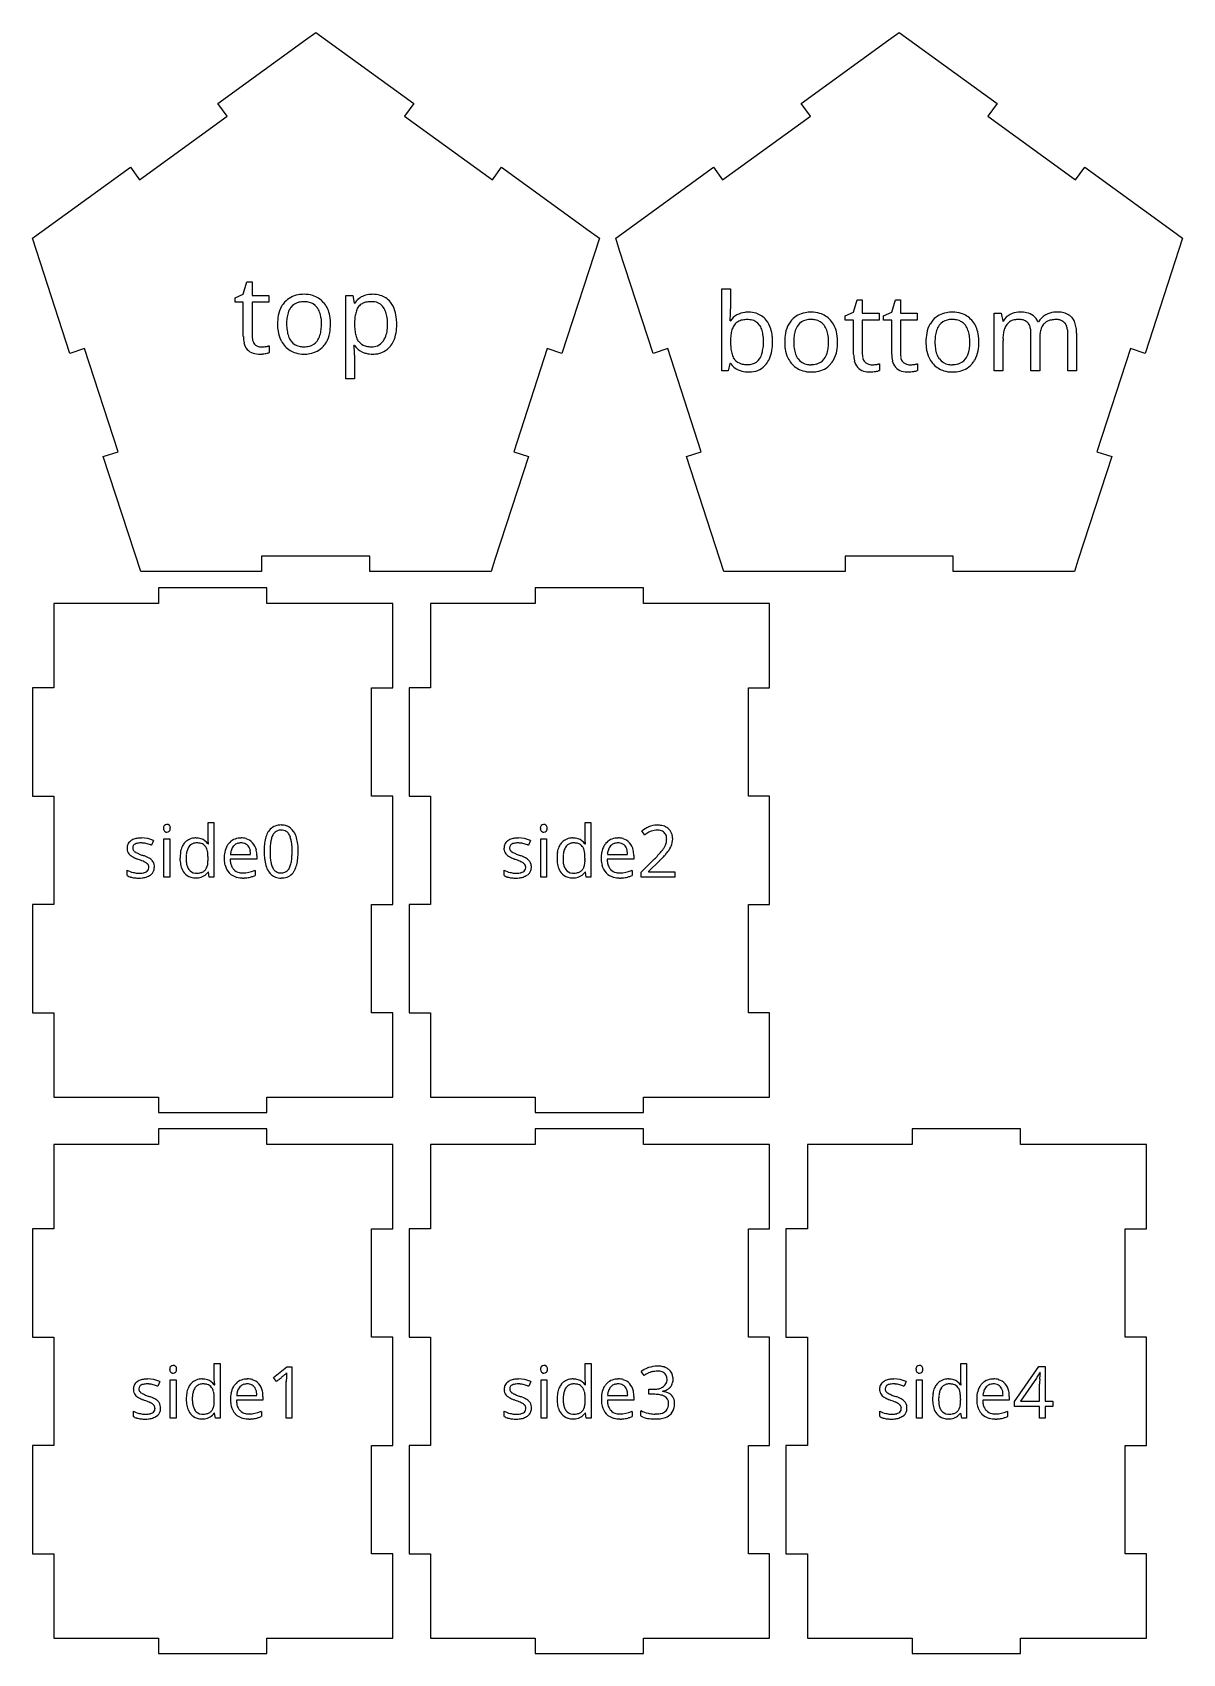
# Model space of a CAD drawing. Header units: inches. Extents: x 0 to 8.8, y 0.1 to 12.5.
import ezdxf

# ---------------------------------------------------------------- set-up
doc = ezdxf.new("R2010")
doc.units = ezdxf.units.IN

msp = doc.modelspace()

# ---------------------------------------------------------------- linework, layer by layer
at = {"layer": 'bottom_labelLayer'}
for p, q in [((5.256, 9.905), (5.256, 10.53)), ((5.256, 10.53), (5.323, 10.53)), ((5.323, 10.53), (5.323, 10.378)), ((6.262, 10.353), (6.29, 10.447)), ((6.29, 10.447), (6.328, 10.447)), ((6.328, 10.447), (6.328, 10.345)), ((6.552, 10.353), (6.58, 10.447)), ((6.58, 10.447), (6.618, 10.447)), ((6.618, 10.447), (6.618, 10.345)), ((5.32, 10.287), (5.323, 10.287)), ((6.198, 10.325), (6.262, 10.353)), ((6.198, 10.293), (6.198, 10.325)), ((6.262, 10.293), (6.198, 10.293)), ((6.262, 10.032), (6.262, 10.293)), ((6.328, 10.345), (6.456, 10.345)), ((6.456, 10.293), (6.328, 10.293)), ((6.328, 10.293), (6.328, 10.034)), ((6.456, 10.345), (6.456, 10.293)), ((6.489, 10.325), (6.552, 10.353)), ((6.489, 10.293), (6.489, 10.325)), ((6.552, 10.293), (6.489, 10.293)), ((6.552, 10.032), (6.552, 10.293)), ((6.618, 10.345), (6.746, 10.345)), ((6.746, 10.293), (6.618, 10.293)), ((6.618, 10.293), (6.618, 10.034)), ((6.746, 10.345), (6.746, 10.293)), ((7.334, 9.905), (7.334, 10.345)), ((7.334, 10.345), (7.388, 10.345)), ((7.388, 10.345), (7.399, 10.285)), ((7.399, 10.285), (7.402, 10.285)), ((7.667, 10.279), (7.67, 10.279)), ((7.4, 10.136), (7.4, 9.905)), ((7.614, 9.905), (7.614, 10.191)), ((7.681, 10.151), (7.681, 9.905)), ((7.895, 9.905), (7.895, 10.191)), ((7.961, 10.192), (7.961, 9.905)), ((5.304, 9.905), (5.256, 9.905)), ((5.318, 9.962), (5.304, 9.905)), ((5.323, 9.962), (5.318, 9.962)), ((6.459, 9.96), (6.459, 9.909)), ((6.749, 9.96), (6.749, 9.909)), ((7.4, 9.905), (7.334, 9.905)), ((7.681, 9.905), (7.614, 9.905)), ((7.961, 9.905), (7.895, 9.905))]:
    msp.add_line(p, q, dxfattribs=at)
for centre, radius, start, end in [((4.32, 10.364), 1.003, 355.7241, 358.1259), ((4.462, 10.354), 0.86, 355.4759, 355.6512), ((3.934, 10.377), 1.389, 358.1121, 0.0484), ((5.447, 10.2), 0.152, 95.1835, 145.1109), ((5.423, 10.203), 0.0886, 120.1402, 142.4251), ((5.436, 10.179), 0.116, 100.4466, 119.6703), ((5.45, 10.109), 0.187, 89.5728, 100.7326), ((5.46, 10.125), 0.228, 89.8739, 96.8149), ((5.452, 10.142), 0.154, 78.6785, 90.375), ((5.463, 10.149), 0.204, 74.2393, 90.5622), ((5.465, 10.198), 0.0972, 35.5408, 79.8011), ((5.476, 10.198), 0.152, 38.5632, 74.067), ((5.442, 10.171), 0.196, 16.471, 38.4075), ((5.964, 10.151), 0.226, 150.7111, 169.4697), ((5.927, 10.17), 0.184, 138.1762, 150.2288), ((5.92, 10.175), 0.176, 99.1759, 137.9834), ((5.922, 10.189), 0.106, 103.4688, 142.3117), ((5.938, 10.094), 0.259, 89.7329, 100.0761), ((5.935, 10.138), 0.159, 89.4803, 103.881), ((5.938, 10.129), 0.168, 79.3455, 90.3175), ((5.941, 10.129), 0.224, 73.5224, 90.5694), ((5.95, 10.186), 0.11, 37.9576, 80.4007), ((5.954, 10.177), 0.174, 41.1446, 73.2134), ((5.929, 10.155), 0.208, 13.5015, 41.0703), ((7.041, 10.151), 0.226, 150.7111, 169.4697), ((7.004, 10.17), 0.184, 138.1762, 150.2288), ((6.997, 10.175), 0.176, 99.1759, 137.9834), ((6.999, 10.189), 0.106, 103.4688, 142.3117), ((7.015, 10.094), 0.259, 89.7329, 100.0761), ((7.012, 10.138), 0.159, 89.4803, 103.881), ((7.015, 10.129), 0.168, 79.3455, 90.3175), ((7.018, 10.129), 0.224, 73.5224, 90.5694), ((7.028, 10.186), 0.11, 37.9576, 80.4007), ((7.031, 10.177), 0.174, 41.1446, 73.2134), ((7.006, 10.155), 0.208, 13.5015, 41.0703), ((7.515, 10.219), 0.131, 117.1212, 149.542), ((7.499, 10.206), 0.0874, 123.7024, 142.3022), ((7.507, 10.191), 0.105, 101.1545, 123.0656), ((7.528, 10.195), 0.158, 93.8345, 117.5072), ((7.52, 10.131), 0.166, 89.557, 101.4833), ((7.532, 10.162), 0.191, 89.9662, 94.2825), ((7.522, 10.14), 0.156, 85.5252, 90.0784), ((7.534, 10.135), 0.218, 77.5574, 90.5515), ((7.526, 10.186), 0.111, 72.3598, 85.9557), ((7.539, 10.224), 0.0699, 41.0611, 72.8994), ((7.554, 10.222), 0.129, 52.7026, 78.0053), ((7.53, 10.219), 0.0805, 20.7073, 40.0221), ((7.562, 10.236), 0.114, 22.2096, 51.4971), ((7.791, 10.209), 0.139, 119.4043, 150.1829), ((7.796, 10.192), 0.11, 140.9768, 161.1695), ((7.778, 10.204), 0.0883, 122.3598, 140.2886), ((7.806, 10.186), 0.167, 118.2562, 120.0652), ((7.806, 10.184), 0.169, 95.8634, 117.9693), ((7.788, 10.187), 0.108, 101.0032, 121.7839), ((7.801, 10.125), 0.171, 89.5618, 101.2965), ((7.812, 10.143), 0.21, 89.9192, 96.2624), ((7.803, 10.142), 0.155, 85.8141, 90.0676), ((7.814, 10.122), 0.232, 79.9362, 90.3804), ((7.807, 10.186), 0.111, 72.6401, 86.2564), ((7.819, 10.224), 0.0701, 41.0412, 73.1787), ((7.829, 10.205), 0.147, 62.9725, 80.1665), ((7.811, 10.219), 0.0805, 20.7073, 40.0221), ((7.845, 10.238), 0.11, 44.2286, 62.6229), ((7.841, 10.236), 0.115, 19.5615, 43.316), ((7.771, 10.21), 0.189, 7.5045, 19.9642), ((5.682, 10.134), 0.359, 171.0667, 177.8457), ((5.836, 10.126), 0.513, 177.6173, 180.042), ((5.533, 10.158), 0.208, 160.8924, 171.2336), ((5.445, 10.189), 0.114, 143.3385, 161.2558), ((5.454, 10.19), 0.111, 32.6626, 35.5226), ((5.425, 10.173), 0.145, 15.7812, 31.9756), ((5.329, 10.145), 0.244, 6.1653, 16.0393), ((5.181, 10.128), 0.394, 359.7681, 6.3092), ((5.342, 10.14), 0.301, 5.1339, 16.7971), ((5.216, 10.126), 0.428, 359.8779, 5.4093), ((6.082, 10.128), 0.346, 169.2441, 180.3881), ((6.157, 10.127), 0.352, 173.0087, 180.2464), ((6.03, 10.143), 0.224, 162.0654, 173.1677), ((5.948, 10.171), 0.138, 142.9029, 162.3749), ((5.928, 10.17), 0.137, 20.0259, 37.435), ((5.86, 10.145), 0.209, 7.7438, 20.069), ((5.738, 10.127), 0.333, 359.7078, 7.8973), ((5.832, 10.13), 0.308, 1.1277, 13.8802), ((5.749, 10.126), 0.391, 359.9919, 1.5417), ((7.159, 10.128), 0.346, 169.2441, 180.3881), ((7.234, 10.127), 0.352, 173.0087, 180.2464), ((7.107, 10.143), 0.224, 162.0654, 173.1677), ((7.025, 10.171), 0.138, 142.9029, 162.3749), ((7.005, 10.17), 0.137, 20.0259, 37.435), ((6.937, 10.145), 0.209, 7.7438, 20.069), ((6.815, 10.127), 0.333, 359.7078, 7.8973), ((6.909, 10.13), 0.308, 1.1277, 13.8802), ((6.826, 10.126), 0.391, 359.9919, 1.5417), ((7.865, 10.136), 0.464, 178.0975, 180.0246), ((7.735, 10.142), 0.335, 171.3039, 178.3505), ((7.6, 10.163), 0.198, 161.0235, 171.4467), ((7.519, 10.192), 0.112, 143.0768, 161.391), ((7.49, 10.203), 0.123, 7.9868, 20.7949), ((7.417, 10.192), 0.197, 359.6952, 8.1467), ((7.974, 10.152), 0.293, 172.3777, 180.183), ((8.265, 10.151), 0.584, 179.9162, 179.9833), ((7.862, 10.168), 0.181, 160.8729, 172.5277), ((7.77, 10.203), 0.123, 7.9868, 20.7949), ((7.698, 10.192), 0.197, 359.6952, 8.1467), ((7.656, 10.194), 0.306, 359.7107, 7.6907), ((5.764, 10.124), 0.441, 179.776, 185.7076), ((5.59, 10.106), 0.266, 185.5925, 194.2052), ((5.479, 10.077), 0.151, 193.9433, 208.0216), ((5.417, 10.082), 0.153, 326.7103, 343.6662), ((5.327, 10.109), 0.246, 343.417, 353.6369), ((5.193, 10.125), 0.382, 353.4933, 0.2205), ((5.389, 10.1), 0.253, 335.8303, 350.8258), ((5.253, 10.123), 0.391, 350.6561, 0.338), ((6.069, 10.124), 0.333, 179.7745, 189.0931), ((5.983, 10.11), 0.247, 188.91, 205.3172), ((6.142, 10.124), 0.337, 179.7057, 187.9163), ((6.018, 10.106), 0.212, 187.7641, 200.0978), ((5.95, 10.081), 0.14, 200.0846, 216.9136), ((5.923, 10.083), 0.143, 323.0091, 342.6388), ((5.841, 10.11), 0.229, 342.3616, 353.7539), ((5.72, 10.124), 0.351, 353.5361, 0.2012), ((5.912, 10.1), 0.226, 330.2505, 349.4118), ((5.796, 10.123), 0.344, 349.1763, 0.3864), ((6.471, 10.029), 0.209, 179.3551, 192.848), ((6.462, 10.034), 0.134, 179.6416, 189.751), ((6.761, 10.029), 0.209, 179.3551, 192.848), ((6.753, 10.034), 0.134, 179.6416, 189.751), ((7.146, 10.124), 0.333, 179.7745, 189.0931), ((7.06, 10.11), 0.247, 188.91, 205.3172), ((7.219, 10.124), 0.337, 179.7057, 187.9163), ((7.095, 10.106), 0.212, 187.7641, 200.0978), ((7.027, 10.081), 0.14, 200.0846, 216.9136), ((7, 10.083), 0.143, 323.0091, 342.6388), ((6.918, 10.11), 0.229, 342.3616, 353.7539), ((6.797, 10.124), 0.351, 353.5361, 0.2012), ((6.989, 10.1), 0.226, 330.2505, 349.4118), ((6.873, 10.123), 0.344, 349.1763, 0.3864), ((5.443, 10.048), 0.148, 215.585, 245.8361), ((5.433, 10.054), 0.101, 208.5528, 217.5608), ((5.43, 10.053), 0.0967, 218.169, 253.8048), ((5.454, 10.074), 0.176, 245.98, 255.5454), ((5.448, 10.108), 0.155, 253.1379, 266.8484), ((5.46, 10.099), 0.202, 255.7756, 270.3185), ((5.453, 10.167), 0.214, 266.3779, 270.051), ((5.454, 10.086), 0.133, 269.3872, 285.8632), ((5.461, 10.123), 0.226, 269.922, 275.5483), ((5.472, 10.056), 0.158, 274.064, 321.4081), ((5.464, 10.05), 0.0958, 286.0165, 326.8496), ((5.449, 10.074), 0.187, 321.3161, 335.5435), ((5.958, 10.099), 0.219, 205.6564, 208.4471), ((5.925, 10.079), 0.18, 207.7947, 238.6757), ((5.927, 10.084), 0.186, 238.8116, 253.2431), ((5.925, 10.063), 0.109, 217.3011, 261.7099), ((5.934, 10.111), 0.214, 253.5439, 270.4182), ((5.937, 10.118), 0.166, 260.5037, 270.2481), ((5.937, 10.156), 0.259, 269.75, 279.8035), ((5.939, 10.108), 0.155, 269.4479, 284.7255), ((5.951, 10.062), 0.108, 284.5663, 322.6334), ((5.954, 10.076), 0.178, 278.8958, 317.998), ((5.947, 10.082), 0.186, 318.1436, 329.7569), ((6.366, 10.001), 0.101, 190.3818, 253.8772), ((6.415, 10.025), 0.0861, 189.5477, 205.7871), ((6.396, 10.016), 0.0646, 206.1304, 221.4084), ((6.386, 10.071), 0.174, 253.7846, 270.8855), ((6.393, 10.015), 0.0619, 221.5948, 262.3504), ((6.399, 10.041), 0.0891, 261.3272, 270.1905), ((6.389, 10.071), 0.174, 270.0082, 270.7531), ((6.388, 10.105), 0.208, 270.8923, 275.5491), ((6.399, 10.171), 0.219, 269.8804, 278.3032), ((6.38, 10.186), 0.289, 275.5257, 279.2946), ((6.387, 10.147), 0.25, 279.1887, 280.1139), ((6.402, 10.151), 0.199, 278.4113, 279.0125), ((6.399, 10.086), 0.188, 280.0069, 283.3737), ((6.377, 10.311), 0.361, 278.9595, 280.5109), ((6.415, 10.016), 0.116, 283.3063, 288.1218), ((6.4, 10.185), 0.233, 280.4851, 282.6265), ((6.421, 10.094), 0.139, 282.5878, 285.5787), ((6.431, 9.968), 0.0655, 287.988, 295.305), ((6.431, 10.056), 0.0994, 285.723, 286.2592), ((6.656, 10.001), 0.101, 190.3818, 253.8772), ((6.705, 10.025), 0.0861, 189.5477, 205.7871), ((6.686, 10.016), 0.0646, 206.1304, 221.4084), ((6.677, 10.071), 0.174, 253.7846, 270.8855), ((6.684, 10.015), 0.0619, 221.5948, 262.3504), ((6.689, 10.041), 0.0891, 261.3272, 270.1905), ((6.679, 10.071), 0.174, 270.0082, 270.7531), ((6.678, 10.105), 0.208, 270.8923, 275.5491), ((6.69, 10.171), 0.219, 269.8804, 278.3032), ((6.671, 10.186), 0.289, 275.5257, 279.2946), ((6.677, 10.147), 0.25, 279.1887, 280.1139), ((6.692, 10.151), 0.199, 278.4113, 279.0125), ((6.689, 10.086), 0.188, 280.0069, 283.3737), ((6.667, 10.311), 0.361, 278.9595, 280.5109), ((6.705, 10.016), 0.116, 283.3063, 288.1218), ((6.69, 10.185), 0.233, 280.4851, 282.6265), ((6.711, 10.094), 0.139, 282.5878, 285.5787), ((6.721, 9.968), 0.0655, 287.988, 295.305), ((6.721, 10.056), 0.0994, 285.723, 286.2592), ((7.035, 10.099), 0.219, 205.6564, 208.4471), ((7.002, 10.079), 0.18, 207.7947, 238.6757), ((7.004, 10.084), 0.186, 238.8116, 253.2431), ((7.002, 10.063), 0.109, 217.3011, 261.7099), ((7.011, 10.111), 0.214, 253.5439, 270.4182), ((7.014, 10.118), 0.166, 260.5037, 270.2481), ((7.014, 10.156), 0.259, 269.75, 279.8035), ((7.016, 10.108), 0.155, 269.4479, 284.7255), ((7.028, 10.062), 0.108, 284.5663, 322.6334), ((7.031, 10.076), 0.178, 278.8958, 317.998), ((7.024, 10.082), 0.186, 318.1436, 329.7569)]:
    msp.add_arc(centre, radius, start, end, dxfattribs=at)
at = {"layer": 'bottom_outsideCutPath'}
for p, q in [((6.531, 12.429), (6.609, 12.486)), ((6.609, 12.486), (7.355, 11.944)), ((5.862, 11.944), (6.531, 12.429)), ((5.932, 11.848), (5.862, 11.944)), ((7.355, 11.944), (7.286, 11.848)), ((5.263, 11.363), (5.932, 11.848)), ((7.286, 11.848), (7.954, 11.363)), ((4.448, 10.916), (5.194, 11.458)), ((5.194, 11.458), (5.263, 11.363)), ((7.954, 11.363), (8.024, 11.458)), ((8.024, 11.458), (8.692, 10.973)), ((4.477, 10.824), (4.448, 10.916)), ((8.77, 10.916), (8.485, 10.038)), ((8.692, 10.973), (8.77, 10.916)), ((4.733, 10.038), (4.477, 10.824)), ((4.845, 10.075), (4.733, 10.038)), ((5.1, 9.289), (4.845, 10.075)), ((8.373, 10.075), (8.117, 9.289)), ((8.485, 10.038), (8.373, 10.075)), ((4.988, 9.253), (5.1, 9.289)), ((8.117, 9.289), (8.23, 9.253)), ((5.273, 8.375), (4.988, 9.253)), ((8.23, 9.253), (7.974, 8.467)), ((7.022, 8.493), (6.196, 8.493)), ((6.196, 8.493), (6.196, 8.375)), ((7.022, 8.375), (7.022, 8.493)), ((7.974, 8.467), (7.945, 8.375)), ((5.37, 8.375), (5.273, 8.375)), ((6.196, 8.375), (5.37, 8.375)), ((7.945, 8.375), (7.022, 8.375))]:
    msp.add_line(p, q, dxfattribs=at)
at = {"layer": 'side0_labelLayer'}
for p, q in [((1.339, 6.342), (1.339, 6.461)), ((1.339, 6.461), (1.384, 6.461)), ((1.384, 6.461), (1.384, 6.044)), ((0.924, 6.324), (0.908, 6.288)), ((1.003, 6.044), (1.003, 6.338)), ((1.003, 6.338), (1.047, 6.338)), ((1.047, 6.338), (1.047, 6.044)), ((1.341, 6.321), (1.339, 6.342)), ((1.342, 6.3), (1.341, 6.321)), ((0.73, 6.231), (0.73, 6.231)), ((1.339, 6.3), (1.342, 6.3)), ((1.339, 6.181), (1.339, 6.19)), ((1.711, 6.183), (1.508, 6.183)), ((1.509, 6.219), (1.663, 6.219)), ((1.711, 6.211), (1.711, 6.183)), ((0.722, 6.057), (0.722, 6.098)), ((0.768, 6.082), (0.768, 6.081)), ((1.342, 6.083), (1.339, 6.083)), ((1.348, 6.044), (1.342, 6.083)), ((1.698, 6.097), (1.698, 6.058)), ((1.047, 6.044), (1.003, 6.044)), ((1.384, 6.044), (1.348, 6.044))]:
    msp.add_line(p, q, dxfattribs=at)
for centre, radius, start, end in [((1.03, 6.421), 0.0306, 155.9683, 171.0494), ((1.021, 6.425), 0.0208, 133.7874, 155.9171), ((1.024, 6.421), 0.0258, 92.6455, 133.4708), ((1.025, 6.413), 0.0341, 89.9745, 93.7609), ((1.026, 6.421), 0.0262, 46.3705, 90.8876), ((1.028, 6.424), 0.0225, 17.7258, 46.4484), ((1.016, 6.42), 0.0354, 4.9428, 18.1915), ((1.887, 6.338), 0.103, 96.9084, 148.154), ((1.896, 6.291), 0.152, 89.8258, 98.158), ((1.898, 6.318), 0.124, 70.2886, 90.7358), ((1.902, 6.336), 0.106, 32.9206, 69.2866), ((0.788, 6.267), 0.0667, 126.5843, 155.9169), ((0.801, 6.253), 0.0857, 125.4067, 127.4959), ((0.809, 6.239), 0.102, 105.5693, 124.8413), ((0.824, 6.187), 0.156, 94.8665, 105.8332), ((0.821, 6.203), 0.102, 95.4949, 104.2269), ((0.831, 6.124), 0.219, 89.8875, 95.1204), ((0.827, 6.143), 0.163, 89.8006, 95.623), ((0.828, 6.155), 0.151, 85.2271, 89.9509), ((0.831, 6.109), 0.235, 66.592, 89.8978), ((0.823, 6.114), 0.192, 74.6859, 84.955), ((1.048, 6.418), 0.0494, 170.8438, 180.3544), ((1.051, 6.418), 0.0526, 179.8783, 185.3705), ((1.035, 6.416), 0.0363, 184.9934, 198.2049), ((1.023, 6.412), 0.023, 197.7922, 224.8945), ((1.024, 6.413), 0.025, 225.131, 249.9), ((1.025, 6.416), 0.0283, 250.5004, 270.5979), ((1.026, 6.414), 0.026, 269.1781, 314.2812), ((1.029, 6.411), 0.0217, 313.6153, 332.267), ((1.022, 6.414), 0.029, 332.6324, 350.0711), ((1.001, 6.418), 0.051, 359.8848, 5.3164), ((1.005, 6.417), 0.0461, 349.8361, 0.389), ((1.24, 6.238), 0.105, 94.0775, 141.6355), ((1.251, 6.226), 0.0799, 89.3034, 108.8312), ((1.247, 6.193), 0.151, 89.9227, 95.5681), ((1.249, 6.212), 0.131, 73.1655, 90.6173), ((1.252, 6.163), 0.143, 86.3788, 90.0495), ((1.256, 6.202), 0.104, 73.159, 86.8451), ((1.256, 6.241), 0.101, 35.5304, 72.7421), ((1.585, 6.229), 0.114, 92.4761, 140.5387), ((1.59, 6.218), 0.0878, 89.4417, 106.2094), ((1.591, 6.186), 0.157, 89.9638, 93.918), ((1.592, 6.208), 0.136, 74.2122, 90.5453), ((1.591, 6.215), 0.0915, 79.646, 90.2911), ((1.598, 6.244), 0.061, 40.0826, 80.6244), ((1.601, 6.239), 0.103, 41.2067, 74.0232), ((1.585, 6.225), 0.125, 11.5996, 41.1497), ((2.094, 6.263), 0.326, 166.1419, 174.4835), ((1.962, 6.296), 0.19, 152.8688, 166.3826), ((1.912, 6.32), 0.135, 147.3081, 152.2779), ((2.24, 6.251), 0.428, 172.4952, 177.7724), ((2.064, 6.274), 0.25, 165.3196, 172.5706), ((1.953, 6.304), 0.135, 153.296, 165.6117), ((1.913, 6.323), 0.091, 147.726, 152.6276), ((1.892, 6.338), 0.0655, 111.3443, 148.9742), ((1.895, 6.326), 0.0778, 89.1952, 110.2357), ((1.896, 6.311), 0.0925, 84.1801, 90.0836), ((1.901, 6.338), 0.0657, 49.311, 85.3488), ((1.893, 6.331), 0.0761, 26.1111, 48.1209), ((1.853, 6.31), 0.121, 19.6536, 26.7465), ((1.781, 6.286), 0.196, 9.8735, 19.3309), ((1.632, 6.259), 0.348, 4.0863, 10.0602), ((1.877, 6.316), 0.138, 32.6092, 34.0963), ((1.842, 6.296), 0.179, 16.0189, 31.9693), ((1.731, 6.263), 0.294, 6.4186, 16.2545), ((0.792, 6.267), 0.0707, 157.0268, 180.7921), ((0.804, 6.265), 0.0825, 179.76, 189.7422), ((0.783, 6.262), 0.0609, 189.4736, 209.8791), ((0.79, 6.267), 0.0695, 210.7686, 226.9103), ((0.809, 6.286), 0.0969, 226.7725, 236.9015), ((0.822, 6.306), 0.12, 236.8722, 241.4929), ((0.794, 6.269), 0.0295, 139.8589, 181.2817), ((0.803, 6.269), 0.0385, 179.5752, 194.5807), ((0.873, 6.4), 0.227, 241.5029, 245.3902), ((0.795, 6.267), 0.0305, 194.7334, 215.9039), ((0.803, 6.273), 0.041, 216.4458, 228.5576), ((0.8, 6.264), 0.0379, 120.9803, 139.1816), ((0.819, 6.29), 0.0644, 228.39, 236.2514), ((0.95, 6.568), 0.413, 245.32, 247.9229), ((0.804, 6.258), 0.0449, 118.5025, 121.635), ((0.811, 6.244), 0.0606, 104.0059, 117.8906), ((0.835, 6.315), 0.0936, 236.1152, 240.8747), ((0.852, 6.346), 0.13, 241.1236, 245.0644), ((1.047, 6.807), 0.67, 247.8789, 249.6266), ((0.927, 6.505), 0.304, 244.9205, 247.0988), ((1.036, 6.761), 0.583, 247.0476, 248.4056), ((1.18, 7.126), 0.976, 248.3836, 249.3132), ((1.31, 7.469), 1.342, 249.2842, 249.5328), ((0.699, 5.817), 0.419, 66.5795, 70.1213), ((0.764, 5.967), 0.255, 61.5697, 66.6517), ((0.801, 6.03), 0.279, 67.3838, 74.7672), ((0.819, 6.068), 0.141, 53.6805, 61.7381), ((0.857, 6.12), 0.0762, 44.0478, 53.6373), ((1.39, 6.192), 0.264, 170.7593, 180.3336), ((1.414, 6.19), 0.289, 179.8862, 185.1931), ((1.297, 6.207), 0.171, 156.0195, 170.9346), ((1.256, 6.225), 0.126, 141.5329, 155.7346), ((1.42, 6.19), 0.248, 173.9049, 180.1811), ((1.418, 6.189), 0.246, 179.741, 186.9783), ((1.337, 6.2), 0.165, 163.5107, 174.0982), ((1.28, 6.217), 0.105, 146.2764, 163.7412), ((1.248, 6.239), 0.0665, 109.703, 146.8107), ((1.268, 6.239), 0.0651, 38.3409, 73.8126), ((1.266, 6.239), 0.0668, 28.6464, 37.7347), ((1.236, 6.223), 0.101, 13.9423, 28.1045), ((1.16, 6.203), 0.179, 5.5825, 14.2113), ((1.042, 6.191), 0.297, 359.7746, 5.7), ((1.057, 6.181), 0.282, 358.604, 0.0107), ((1.696, 6.19), 0.234, 168.9537, 180.3843), ((1.717, 6.189), 0.255, 179.9901, 181.7972), ((1.659, 6.185), 0.197, 181.3578, 194.4916), ((1.62, 6.206), 0.156, 149.4072, 169.1853), ((1.598, 6.217), 0.132, 140.1055, 148.9068), ((1.687, 6.186), 0.179, 181.1446, 190.8005), ((1.677, 6.204), 0.168, 172.1555, 174.7609), ((1.639, 6.21), 0.129, 160.3351, 172.5313), ((1.6, 6.224), 0.088, 138.0996, 160.5866), ((1.585, 6.238), 0.0678, 106.466, 137.9175), ((1.591, 6.24), 0.0689, 23.4818, 39.7079), ((1.566, 6.229), 0.0969, 8.7342, 23.2771), ((1.511, 6.22), 0.152, 359.6741, 8.9229), ((1.53, 6.212), 0.181, 359.6145, 12.0334), ((2.293, 6.243), 0.527, 174.3811, 180.2105), ((2.361, 6.241), 0.594, 179.9991, 180.3762), ((2.233, 6.238), 0.466, 180.1431, 186.8166), ((2.06, 6.217), 0.291, 186.6949, 196.4345), ((2.446, 6.241), 0.634, 177.6174, 180.0553), ((2.394, 6.239), 0.582, 179.8484, 184.007), ((2.166, 6.223), 0.354, 183.9211, 189.9303), ((1.538, 6.232), 0.442, 353.1139, 357.9045), ((1.411, 6.242), 0.57, 359.8414, 4.155), ((1.35, 6.24), 0.631, 357.7782, 0.0471), ((1.704, 6.219), 0.321, 345.7175, 354.4501), ((1.559, 6.243), 0.468, 359.7605, 6.537), ((1.508, 6.239), 0.518, 354.325, 0.2086), ((0.822, 6.295), 0.221, 243.296, 255.8759), ((0.781, 6.163), 0.121, 240.9956, 254.3716), ((0.818, 6.275), 0.2, 255.56, 264.8167), ((0.815, 6.247), 0.172, 264.9563, 269.9638), ((0.554, 5.503), 0.724, 68.8148, 68.9361), ((0.815, 6.251), 0.176, 269.7704, 276.3009), ((0.62, 5.672), 0.542, 66.6689, 68.8998), ((0.71, 5.879), 0.317, 63.5192, 66.7162), ((0.823, 6.186), 0.111, 276.1946, 285.5361), ((0.775, 6.01), 0.171, 59.0501, 63.5836), ((0.835, 6.145), 0.0675, 285.3296, 300.0554), ((0.822, 6.087), 0.0803, 51.2936, 59.3032), ((0.849, 6.12), 0.0383, 299.7524, 325.7935), ((0.839, 6.146), 0.104, 286.1576, 305.4458), ((0.84, 6.11), 0.051, 44.6745, 50.7447), ((0.852, 6.121), 0.0356, 359.787, 46.0943), ((0.85, 6.118), 0.0373, 327.0605, 355.6582), ((0.836, 6.12), 0.0512, 354.7446, 0.0669), ((0.859, 6.119), 0.0708, 305.1564, 341.3577), ((0.864, 6.127), 0.0661, 3.2502, 43.5926), ((0.842, 6.123), 0.0877, 342.0146, 0.6572), ((0.842, 6.124), 0.0879, 359.9601, 4.3454), ((1.328, 6.181), 0.202, 184.879, 196.9045), ((1.259, 6.159), 0.13, 196.6069, 218.4951), ((1.237, 6.142), 0.102, 218.6456, 253.6163), ((1.326, 6.177), 0.154, 186.8476, 197.4722), ((1.269, 6.158), 0.0939, 197.2014, 215.0538), ((1.247, 6.143), 0.0671, 215.3428, 264.7644), ((1.253, 6.176), 0.0998, 263.2029, 270.1241), ((1.254, 6.208), 0.132, 269.5996, 280.1672), ((1.256, 6.14), 0.1, 275.4185, 325.9494), ((1.263, 6.159), 0.0819, 279.9114, 297.5416), ((1.273, 6.139), 0.0599, 297.8605, 320.2782), ((1.261, 6.147), 0.0738, 321.2129, 340.6509), ((1.212, 6.165), 0.127, 340.3316, 351.6398), ((1.128, 6.178), 0.211, 351.4702, 358.8761), ((1.596, 6.168), 0.131, 194.088, 223.0536), ((1.589, 6.163), 0.123, 223.5464, 256.1957), ((1.624, 6.174), 0.115, 190.6001, 206.0279), ((1.596, 6.161), 0.0836, 206.2955, 222.5556), ((1.594, 6.16), 0.081, 223.0645, 258.1403), ((1.603, 6.2), 0.123, 257.5307, 270.432), ((1.604, 6.313), 0.235, 270.1983, 292.209), ((1.592, 6.303), 0.267, 287.9022, 293.4857), ((1.592, 6.345), 0.269, 291.8238, 293.1615), ((1.949, 6.183), 0.176, 196.1906, 212.0503), ((1.915, 6.164), 0.137, 212.7056, 214.2227), ((1.89, 6.144), 0.105, 213.048, 249.2879), ((2.013, 6.195), 0.198, 189.7676, 198.9893), ((1.938, 6.17), 0.119, 199.2561, 207.0141), ((1.901, 6.15), 0.0768, 206.449, 227.9547), ((1.892, 6.143), 0.0655, 229.1053, 265.8787), ((1.896, 6.169), 0.0916, 264.671, 270.0701), ((1.897, 6.155), 0.0778, 269.1827, 290.3235), ((1.906, 6.143), 0.104, 277.173, 328.3564), ((1.901, 6.143), 0.0654, 291.4495, 329.3053), ((1.879, 6.158), 0.0915, 328.0444, 333.2695), ((1.832, 6.18), 0.143, 333.9141, 346.1369), ((1.714, 6.21), 0.265, 345.8681, 353.2465), ((1.879, 6.162), 0.137, 327.4548, 331.4196), ((1.833, 6.185), 0.188, 332.0338, 345.9444), ((0.8, 6.23), 0.191, 254.279, 263.8172), ((0.813, 6.338), 0.3, 263.6984, 270.222), ((0.814, 6.275), 0.237, 269.8649, 275.4652), ((0.822, 6.202), 0.163, 275.2025, 286.4171), ((1.246, 6.174), 0.135, 253.8532, 270.5819), ((1.247, 6.189), 0.15, 269.8676, 277.0047), ((1.601, 6.212), 0.173, 256.0084, 270.4851), ((1.603, 6.401), 0.363, 269.966, 271.9928), ((1.606, 6.314), 0.275, 271.9126, 275.9722), ((1.616, 6.226), 0.187, 275.9053, 281.6602), ((1.611, 6.243), 0.204, 281.9929, 287.8857), ((1.895, 6.162), 0.124, 250.2901, 270.7312), ((1.897, 6.191), 0.152, 269.8157, 278.3746)]:
    msp.add_arc(centre, radius, start, end, dxfattribs=at)
at = {"layer": 'side0_outsideCutPath'}
for p, q in [((1.787, 8.25), (0.961, 8.25)), ((0.961, 8.25), (0.961, 8.132)), ((1.787, 8.132), (1.787, 8.25)), ((0.162, 8.132), (0.162, 7.489)), ((0.961, 8.132), (0.162, 8.132)), ((2.748, 8.132), (1.787, 8.132)), ((2.748, 7.489), (2.748, 8.132)), ((0.162, 7.489), (0, 7.489)), ((0, 7.489), (0, 6.663)), ((2.586, 6.663), (2.586, 7.489)), ((2.586, 7.489), (2.748, 7.489)), ((0, 6.663), (0.162, 6.663)), ((0.162, 6.663), (0.162, 5.837)), ((2.748, 6.663), (2.586, 6.663)), ((2.748, 5.837), (2.748, 6.663)), ((0.162, 5.837), (0, 5.837)), ((0, 5.837), (0, 5.011)), ((2.586, 5.011), (2.586, 5.837)), ((2.586, 5.837), (2.748, 5.837)), ((0, 5.011), (0.162, 5.011)), ((0.162, 5.011), (0.162, 4.368)), ((2.748, 5.011), (2.586, 5.011)), ((2.748, 4.368), (2.748, 5.011)), ((0.162, 4.368), (0.961, 4.368)), ((0.961, 4.368), (0.961, 4.25)), ((1.787, 4.25), (1.787, 4.368)), ((1.787, 4.368), (2.613, 4.368)), ((2.613, 4.368), (2.748, 4.368)), ((0.961, 4.25), (1.787, 4.25))]:
    msp.add_line(p, q, dxfattribs=at)
at = {"layer": 'side1_labelLayer'}
for p, q in [((1.387, 2.217), (1.387, 2.336)), ((1.387, 2.336), (1.432, 2.336)), ((1.432, 2.336), (1.432, 1.919)), ((1.838, 2.231), (1.941, 2.311)), ((1.861, 2.2), (1.838, 2.231)), ((1.941, 2.311), (1.979, 2.311)), ((1.979, 2.311), (1.979, 1.919)), ((0.778, 2.106), (0.778, 2.106)), ((0.972, 2.199), (0.956, 2.163)), ((1.05, 1.919), (1.05, 2.213)), ((1.05, 2.213), (1.095, 2.213)), ((1.095, 2.213), (1.095, 1.919)), ((1.386, 2.175), (1.39, 2.175)), ((1.388, 2.196), (1.387, 2.217)), ((1.39, 2.175), (1.388, 2.196)), ((1.936, 1.919), (1.936, 2.199)), ((1.387, 2.056), (1.387, 2.065)), ((1.758, 2.058), (1.556, 2.058)), ((1.557, 2.094), (1.711, 2.094)), ((1.758, 2.086), (1.758, 2.058)), ((0.77, 1.932), (0.77, 1.973)), ((0.815, 1.957), (0.815, 1.956)), ((1.095, 1.919), (1.05, 1.919)), ((1.389, 1.958), (1.387, 1.958)), ((1.395, 1.919), (1.389, 1.958)), ((1.432, 1.919), (1.395, 1.919)), ((1.746, 1.972), (1.746, 1.933)), ((1.979, 1.919), (1.936, 1.919))]:
    msp.add_line(p, q, dxfattribs=at)
for centre, radius, start, end in [((1.096, 2.293), 0.0494, 170.8438, 180.3544), ((1.099, 2.293), 0.0526, 179.8783, 185.3705), ((1.077, 2.296), 0.0306, 155.9683, 171.0494), ((1.083, 2.291), 0.0363, 184.9934, 198.2049), ((1.07, 2.287), 0.023, 197.7922, 224.8945), ((1.068, 2.3), 0.0208, 133.7874, 155.9171), ((1.072, 2.296), 0.0258, 92.6455, 133.4708), ((1.072, 2.288), 0.025, 225.131, 249.9), ((1.072, 2.291), 0.0283, 250.5004, 270.5979), ((1.073, 2.288), 0.0341, 89.9745, 93.7609), ((1.073, 2.296), 0.0262, 46.3705, 90.8876), ((1.073, 2.289), 0.026, 269.1781, 314.2812), ((1.076, 2.299), 0.0225, 17.7258, 46.4484), ((1.076, 2.286), 0.0217, 313.6153, 332.267), ((1.07, 2.289), 0.029, 332.6324, 350.0711), ((1.064, 2.295), 0.0354, 4.9428, 18.1915), ((1.053, 2.292), 0.0461, 349.8361, 0.389), ((1.048, 2.293), 0.051, 359.8848, 5.3164), ((-4.742, 10.362), 10.498, 309.1361, 309.2378), ((-1.75, 6.698), 5.767, 309.2403, 309.3553), ((0.28, 4.224), 2.568, 309.3424, 309.6079), ((1.42, 2.846), 0.779, 309.5809, 310.125), ((1.821, 2.372), 0.158, 310.0542, 311.259), ((1.714, 2.492), 0.319, 311.4674, 313.0803), ((1.759, 2.443), 0.252, 313.0747, 314.9599), ((2.949, 2.199), 1.013, 177.435, 180.0486), ((2.791, 2.206), 0.855, 176.0658, 177.3967), ((0.84, 2.142), 0.0707, 157.0268, 180.7921), ((0.852, 2.14), 0.0825, 179.76, 189.7422), ((0.83, 2.137), 0.0609, 189.4736, 209.8791), ((0.836, 2.142), 0.0667, 126.5843, 155.9169), ((0.837, 2.142), 0.0695, 210.7686, 226.9103), ((0.848, 2.128), 0.0857, 125.4067, 127.4959), ((0.857, 2.114), 0.102, 105.5693, 124.8413), ((0.841, 2.144), 0.0295, 139.8589, 181.2817), ((0.85, 2.144), 0.0385, 179.5752, 194.5807), ((0.842, 2.142), 0.0305, 194.7334, 215.9039), ((0.847, 2.139), 0.0379, 120.9803, 139.1816), ((0.851, 2.148), 0.041, 216.4458, 228.5576), ((0.866, 2.165), 0.0644, 228.39, 236.2514), ((0.851, 2.133), 0.0449, 118.5025, 121.635), ((0.872, 2.062), 0.156, 94.8665, 105.8332), ((0.858, 2.119), 0.0606, 104.0059, 117.8906), ((0.883, 2.19), 0.0936, 236.1152, 240.8747), ((0.9, 2.221), 0.13, 241.1236, 245.0644), ((0.869, 2.078), 0.102, 95.4949, 104.2269), ((0.974, 2.38), 0.304, 244.9205, 247.0988), ((0.878, 1.999), 0.219, 89.8875, 95.1204), ((0.875, 2.018), 0.163, 89.8006, 95.623), ((0.875, 2.03), 0.151, 85.2271, 89.9509), ((0.878, 1.984), 0.235, 66.592, 89.8978), ((0.871, 1.989), 0.192, 74.6859, 84.955), ((0.848, 1.905), 0.279, 67.3838, 74.7672), ((1.437, 2.067), 0.264, 170.7593, 180.3336), ((1.345, 2.082), 0.171, 156.0195, 170.9346), ((1.304, 2.1), 0.126, 141.5329, 155.7346), ((1.287, 2.113), 0.105, 94.0775, 141.6355), ((1.385, 2.075), 0.165, 163.5107, 174.0982), ((1.327, 2.092), 0.105, 146.2764, 163.7412), ((1.295, 2.114), 0.0665, 109.703, 146.8107), ((1.299, 2.101), 0.0799, 89.3034, 108.8312), ((1.294, 2.068), 0.151, 89.9227, 95.5681), ((1.296, 2.087), 0.131, 73.1655, 90.6173), ((1.3, 2.038), 0.143, 86.3788, 90.0495), ((1.303, 2.077), 0.104, 73.159, 86.8451), ((1.315, 2.114), 0.0651, 38.3409, 73.8126), ((1.304, 2.116), 0.101, 35.5304, 72.7421), ((1.313, 2.114), 0.0668, 28.6464, 37.7347), ((1.283, 2.098), 0.101, 13.9423, 28.1045), ((1.208, 2.078), 0.179, 5.5825, 14.2113), ((1.744, 2.065), 0.234, 168.9537, 180.3843), ((1.667, 2.081), 0.156, 149.4072, 169.1853), ((1.646, 2.092), 0.132, 140.1055, 148.9068), ((1.633, 2.104), 0.114, 92.4761, 140.5387), ((1.725, 2.079), 0.168, 172.1555, 174.7609), ((1.686, 2.085), 0.129, 160.3351, 172.5313), ((1.647, 2.099), 0.088, 138.0996, 160.5866), ((1.632, 2.113), 0.0678, 106.466, 137.9175), ((1.637, 2.093), 0.0878, 89.4417, 106.2094), ((1.639, 2.061), 0.157, 89.9638, 93.918), ((1.639, 2.09), 0.0915, 79.646, 90.2911), ((1.64, 2.083), 0.136, 74.2122, 90.5453), ((1.645, 2.119), 0.061, 40.0826, 80.6244), ((1.648, 2.114), 0.103, 41.2067, 74.0232), ((1.639, 2.115), 0.0689, 23.4818, 39.7079), ((1.613, 2.104), 0.0969, 8.7342, 23.2771), ((1.559, 2.095), 0.152, 359.6741, 8.9229), ((1.632, 2.1), 0.125, 11.5996, 41.1497), ((1.577, 2.087), 0.181, 359.6145, 12.0334), ((-12.502, 19.905), 22.798, 309.0509, 309.0711), ((-9.781, 16.555), 18.483, 309.0692, 309.1364), ((0.856, 2.161), 0.0969, 226.7725, 236.9015), ((0.869, 2.181), 0.12, 236.8722, 241.4929), ((0.92, 2.275), 0.227, 241.5029, 245.3902), ((0.998, 2.443), 0.413, 245.32, 247.9229), ((1.095, 2.682), 0.67, 247.8789, 249.6266), ((1.083, 2.636), 0.583, 247.0476, 248.4056), ((0.602, 1.378), 0.724, 68.8148, 68.9361), ((0.668, 1.547), 0.542, 66.6689, 68.8998), ((1.228, 3.001), 0.976, 248.3836, 249.3132), ((1.358, 3.344), 1.342, 249.2842, 249.5328), ((0.757, 1.754), 0.317, 63.5192, 66.7162), ((0.746, 1.692), 0.419, 66.5795, 70.1213), ((0.823, 1.885), 0.171, 59.0501, 63.5836), ((0.87, 1.962), 0.0803, 51.2936, 59.3032), ((0.812, 1.842), 0.255, 61.5697, 66.6517), ((0.888, 1.985), 0.051, 44.6745, 50.7447), ((0.899, 1.996), 0.0356, 359.787, 46.0943), ((0.897, 1.993), 0.0373, 327.0605, 355.6582), ((0.866, 1.943), 0.141, 53.6805, 61.7381), ((0.884, 1.995), 0.0512, 354.7446, 0.0669), ((0.905, 1.995), 0.0762, 44.0478, 53.6373), ((0.911, 2.002), 0.0661, 3.2502, 43.5926), ((0.89, 1.998), 0.0877, 342.0146, 0.6572), ((0.89, 1.999), 0.0879, 359.9601, 4.3454), ((1.462, 2.065), 0.289, 179.8862, 185.1931), ((1.375, 2.056), 0.202, 184.879, 196.9045), ((1.307, 2.034), 0.13, 196.6069, 218.4951), ((1.467, 2.065), 0.248, 173.9049, 180.1811), ((1.465, 2.064), 0.246, 179.741, 186.9783), ((1.374, 2.052), 0.154, 186.8476, 197.4722), ((1.317, 2.033), 0.0939, 197.2014, 215.0538), ((1.294, 2.018), 0.0671, 215.3428, 264.7644), ((1.309, 2.022), 0.0738, 321.2129, 340.6509), ((1.259, 2.04), 0.127, 340.3316, 351.6398), ((1.09, 2.066), 0.297, 359.7746, 5.7), ((1.176, 2.053), 0.211, 351.4702, 358.8761), ((1.105, 2.056), 0.282, 358.604, 0.0107), ((1.765, 2.064), 0.255, 179.9901, 181.7972), ((1.707, 2.06), 0.197, 181.3578, 194.4916), ((1.643, 2.043), 0.131, 194.088, 223.0536), ((1.735, 2.061), 0.179, 181.1446, 190.8005), ((1.671, 2.049), 0.115, 190.6001, 206.0279), ((1.644, 2.036), 0.0836, 206.2955, 222.5556), ((1.641, 2.035), 0.081, 223.0645, 258.1403), ((0.869, 2.17), 0.221, 243.296, 255.8759), ((0.828, 2.038), 0.121, 240.9956, 254.3716), ((0.848, 2.105), 0.191, 254.279, 263.8172), ((0.865, 2.15), 0.2, 255.56, 264.8167), ((0.86, 2.213), 0.3, 263.6984, 270.222), ((0.862, 2.122), 0.172, 264.9563, 269.9638), ((0.862, 2.15), 0.237, 269.8649, 275.4652), ((0.863, 2.126), 0.176, 269.7704, 276.3009), ((0.87, 2.061), 0.111, 276.1946, 285.5361), ((0.87, 2.077), 0.163, 275.2025, 286.4171), ((0.882, 2.02), 0.0675, 285.3296, 300.0554), ((0.897, 1.995), 0.0383, 299.7524, 325.7935), ((0.887, 2.021), 0.104, 286.1576, 305.4458), ((0.906, 1.994), 0.0708, 305.1564, 341.3577), ((1.284, 2.017), 0.102, 218.6456, 253.6163), ((1.293, 2.049), 0.135, 253.8532, 270.5819), ((1.3, 2.051), 0.0998, 263.2029, 270.1241), ((1.295, 2.064), 0.15, 269.8676, 277.0047), ((1.301, 2.083), 0.132, 269.5996, 280.1672), ((1.304, 2.015), 0.1, 275.4185, 325.9494), ((1.31, 2.034), 0.0819, 279.9114, 297.5416), ((1.32, 2.014), 0.0599, 297.8605, 320.2782), ((1.636, 2.038), 0.123, 223.5464, 256.1957), ((1.649, 2.087), 0.173, 256.0084, 270.4851), ((1.651, 2.075), 0.123, 257.5307, 270.432), ((1.65, 2.276), 0.363, 269.966, 271.9928), ((1.651, 2.188), 0.235, 270.1983, 292.209), ((1.654, 2.189), 0.275, 271.9126, 275.9722), ((1.663, 2.101), 0.187, 275.9053, 281.6602), ((1.659, 2.118), 0.204, 281.9929, 287.8857), ((1.639, 2.178), 0.267, 287.9022, 293.4857), ((1.64, 2.22), 0.269, 291.8238, 293.1615)]:
    msp.add_arc(centre, radius, start, end, dxfattribs=at)
at = {"layer": 'side1_outsideCutPath'}
for p, q in [((1.787, 4.125), (0.961, 4.125)), ((0.961, 4.125), (0.961, 4.007)), ((1.787, 4.007), (1.787, 4.125)), ((0.162, 4.007), (0.162, 3.364)), ((0.961, 4.007), (0.162, 4.007)), ((2.748, 4.007), (1.787, 4.007)), ((2.748, 3.364), (2.748, 4.007)), ((0.162, 3.364), (0, 3.364)), ((0, 3.364), (0, 2.538)), ((2.586, 2.538), (2.586, 3.364)), ((2.586, 3.364), (2.748, 3.364)), ((0, 2.538), (0.162, 2.538)), ((0.162, 2.538), (0.162, 1.712)), ((2.748, 2.538), (2.586, 2.538)), ((2.748, 1.712), (2.748, 2.538)), ((0.162, 1.712), (0, 1.712)), ((0, 1.712), (0, 0.886)), ((2.586, 0.886), (2.586, 1.712)), ((2.586, 1.712), (2.748, 1.712)), ((0, 0.886), (0.162, 0.886)), ((0.162, 0.886), (0.162, 0.243)), ((2.748, 0.886), (2.586, 0.886)), ((2.748, 0.243), (2.748, 0.886)), ((0.162, 0.243), (0.961, 0.243)), ((0.961, 0.243), (0.961, 0.125)), ((0.961, 0.125), (1.787, 0.125)), ((1.787, 0.125), (1.787, 0.243)), ((1.787, 0.243), (2.613, 0.243)), ((2.613, 0.243), (2.748, 0.243))]:
    msp.add_line(p, q, dxfattribs=at)
at = {"layer": 'side2_labelLayer'}
for p, q in [((4.214, 6.342), (4.214, 6.461)), ((4.214, 6.461), (4.258, 6.461)), ((4.258, 6.461), (4.258, 6.044)), ((3.798, 6.324), (3.782, 6.288)), ((3.877, 6.044), (3.877, 6.338)), ((3.877, 6.338), (3.921, 6.338)), ((3.921, 6.338), (3.921, 6.044)), ((4.215, 6.321), (4.214, 6.342)), ((4.217, 6.3), (4.215, 6.321)), ((4.669, 6.366), (4.646, 6.397)), ((3.604, 6.231), (3.604, 6.231)), ((4.213, 6.3), (4.217, 6.3)), ((4.214, 6.181), (4.214, 6.19)), ((4.585, 6.183), (4.382, 6.183)), ((4.384, 6.219), (4.537, 6.219)), ((4.585, 6.211), (4.585, 6.183)), ((4.641, 6.082), (4.744, 6.186)), ((3.597, 6.057), (3.597, 6.098)), ((3.642, 6.082), (3.642, 6.081)), ((4.216, 6.083), (4.214, 6.083)), ((4.222, 6.044), (4.216, 6.083)), ((4.572, 6.097), (4.572, 6.058)), ((4.641, 6.044), (4.641, 6.082)), ((4.783, 6.171), (4.697, 6.087)), ((4.697, 6.087), (4.697, 6.085)), ((4.697, 6.085), (4.899, 6.085)), ((4.899, 6.085), (4.899, 6.044)), ((3.921, 6.044), (3.877, 6.044)), ((4.258, 6.044), (4.222, 6.044)), ((4.899, 6.044), (4.641, 6.044))]:
    msp.add_line(p, q, dxfattribs=at)
for centre, radius, start, end in [((3.904, 6.421), 0.0306, 155.9683, 171.0494), ((3.895, 6.425), 0.0208, 133.7874, 155.9171), ((3.898, 6.421), 0.0258, 92.6455, 133.4708), ((3.899, 6.413), 0.0341, 89.9745, 93.7609), ((3.9, 6.421), 0.0262, 46.3705, 90.8876), ((3.902, 6.424), 0.0225, 17.7258, 46.4484), ((3.89, 6.42), 0.0354, 4.9428, 18.1915), ((4.777, 6.242), 0.202, 112.6185, 130.2504), ((4.763, 6.271), 0.171, 89.8566, 112.2505), ((4.765, 6.268), 0.174, 78.7522, 90.4016), ((4.777, 6.326), 0.115, 58.7561, 78.9899), ((3.662, 6.267), 0.0667, 126.5843, 155.9169), ((3.675, 6.253), 0.0857, 125.4067, 127.4959), ((3.684, 6.239), 0.102, 105.5693, 124.8413), ((3.699, 6.187), 0.156, 94.8665, 105.8332), ((3.695, 6.203), 0.102, 95.4949, 104.2269), ((3.705, 6.124), 0.219, 89.8875, 95.1204), ((3.702, 6.143), 0.163, 89.8006, 95.623), ((3.702, 6.155), 0.151, 85.2271, 89.9509), ((3.705, 6.109), 0.235, 66.592, 89.8978), ((3.698, 6.114), 0.192, 74.6859, 84.955), ((3.922, 6.418), 0.0494, 170.8438, 180.3544), ((3.926, 6.418), 0.0526, 179.8783, 185.3705), ((3.909, 6.416), 0.0363, 184.9934, 198.2049), ((3.897, 6.412), 0.023, 197.7922, 224.8945), ((3.898, 6.413), 0.025, 225.131, 249.9), ((3.899, 6.416), 0.0283, 250.5004, 270.5979), ((3.9, 6.414), 0.026, 269.1781, 314.2812), ((3.903, 6.411), 0.0217, 313.6153, 332.267), ((3.896, 6.414), 0.029, 332.6324, 350.0711), ((3.875, 6.418), 0.051, 359.8848, 5.3164), ((3.88, 6.417), 0.0461, 349.8361, 0.389), ((4.114, 6.238), 0.105, 94.0775, 141.6355), ((4.125, 6.226), 0.0799, 89.3034, 108.8312), ((4.121, 6.193), 0.151, 89.9227, 95.5681), ((4.123, 6.212), 0.131, 73.1655, 90.6173), ((4.127, 6.163), 0.143, 86.3788, 90.0495), ((4.13, 6.202), 0.104, 73.159, 86.8451), ((4.131, 6.241), 0.101, 35.5304, 72.7421), ((4.459, 6.229), 0.114, 92.4761, 140.5387), ((4.464, 6.218), 0.0878, 89.4417, 106.2094), ((4.465, 6.186), 0.157, 89.9638, 93.918), ((4.467, 6.208), 0.136, 74.2122, 90.5453), ((4.465, 6.215), 0.0915, 79.646, 90.2911), ((4.472, 6.244), 0.061, 40.0826, 80.6244), ((4.475, 6.239), 0.103, 41.2067, 74.0232), ((4.459, 6.225), 0.125, 11.5996, 41.1497), ((4.843, 6.148), 0.279, 124.7364, 128.3961), ((4.796, 6.216), 0.196, 118.8894, 124.836), ((4.763, 6.276), 0.128, 110.5363, 118.9825), ((4.764, 6.271), 0.133, 89.6866, 110.045), ((4.764, 6.284), 0.12, 88.4359, 90.0083), ((4.766, 6.309), 0.0943, 75.9129, 88.8687), ((4.774, 6.34), 0.0629, 46.4651, 76.361), ((4.776, 6.342), 0.0599, 14.3146, 46.0138), ((4.724, 6.334), 0.112, 338.9678, 358.1951), ((4.753, 6.336), 0.0835, 359.4963, 14.4127), ((4.707, 6.336), 0.129, 357.8631, 0.0098), ((4.786, 6.341), 0.0971, 47.9743, 58.2426), ((4.788, 6.344), 0.0934, 5.6517, 48.0147), ((4.742, 6.338), 0.14, 336.3328, 359.7117), ((4.751, 6.338), 0.131, 359.8858, 6.813), ((3.667, 6.267), 0.0707, 157.0268, 180.7921), ((3.678, 6.265), 0.0825, 179.76, 189.7422), ((3.657, 6.262), 0.0609, 189.4736, 209.8791), ((3.664, 6.267), 0.0695, 210.7686, 226.9103), ((3.683, 6.286), 0.0969, 226.7725, 236.9015), ((3.696, 6.306), 0.12, 236.8722, 241.4929), ((3.668, 6.269), 0.0295, 139.8589, 181.2817), ((3.677, 6.269), 0.0385, 179.5752, 194.5807), ((3.747, 6.4), 0.227, 241.5029, 245.3902), ((3.669, 6.267), 0.0305, 194.7334, 215.9039), ((3.677, 6.273), 0.041, 216.4458, 228.5576), ((3.674, 6.264), 0.0379, 120.9803, 139.1816), ((3.693, 6.29), 0.0644, 228.39, 236.2514), ((3.825, 6.568), 0.413, 245.32, 247.9229), ((3.678, 6.258), 0.0449, 118.5025, 121.635), ((3.685, 6.244), 0.0606, 104.0059, 117.8906), ((3.709, 6.315), 0.0936, 236.1152, 240.8747), ((3.726, 6.346), 0.13, 241.1236, 245.0644), ((3.922, 6.807), 0.67, 247.8789, 249.6266), ((3.801, 6.505), 0.304, 244.9205, 247.0988), ((3.91, 6.761), 0.583, 247.0476, 248.4056), ((4.055, 7.126), 0.976, 248.3836, 249.3132), ((4.185, 7.469), 1.342, 249.2842, 249.5328), ((3.573, 5.817), 0.419, 66.5795, 70.1213), ((3.638, 5.967), 0.255, 61.5697, 66.6517), ((3.675, 6.03), 0.279, 67.3838, 74.7672), ((3.693, 6.068), 0.141, 53.6805, 61.7381), ((3.731, 6.12), 0.0762, 44.0478, 53.6373), ((4.264, 6.192), 0.264, 170.7593, 180.3336), ((4.289, 6.19), 0.289, 179.8862, 185.1931), ((4.171, 6.207), 0.171, 156.0195, 170.9346), ((4.13, 6.225), 0.126, 141.5329, 155.7346), ((4.294, 6.19), 0.248, 173.9049, 180.1811), ((4.292, 6.189), 0.246, 179.741, 186.9783), ((4.212, 6.2), 0.165, 163.5107, 174.0982), ((4.154, 6.217), 0.105, 146.2764, 163.7412), ((4.122, 6.239), 0.0665, 109.703, 146.8107), ((4.142, 6.239), 0.0651, 38.3409, 73.8126), ((4.14, 6.239), 0.0668, 28.6464, 37.7347), ((4.11, 6.223), 0.101, 13.9423, 28.1045), ((4.034, 6.203), 0.179, 5.5825, 14.2113), ((3.916, 6.191), 0.297, 359.7746, 5.7), ((3.931, 6.181), 0.282, 358.604, 0.0107), ((4.57, 6.19), 0.234, 168.9537, 180.3843), ((4.591, 6.189), 0.255, 179.9901, 181.7972), ((4.534, 6.185), 0.197, 181.3578, 194.4916), ((4.494, 6.206), 0.156, 149.4072, 169.1853), ((4.473, 6.217), 0.132, 140.1055, 148.9068), ((4.561, 6.186), 0.179, 181.1446, 190.8005), ((4.513, 6.21), 0.129, 160.3351, 172.5313), ((4.551, 6.204), 0.168, 172.1555, 174.7609), ((4.474, 6.224), 0.088, 138.0996, 160.5866), ((4.459, 6.238), 0.0678, 106.466, 137.9175), ((4.466, 6.24), 0.0689, 23.4818, 39.7079), ((4.44, 6.229), 0.0969, 8.7342, 23.2771), ((4.386, 6.22), 0.152, 359.6741, 8.9229), ((4.404, 6.212), 0.181, 359.6145, 12.0334), ((3.351, 7.565), 1.961, 315.2913, 316.144), ((3.927, 7.012), 1.161, 316.124, 317.3585), ((4.325, 6.646), 0.621, 317.3277, 319.1307), ((4.083, 6.891), 1.003, 314.1666, 315.3214), ((4.583, 6.424), 0.281, 319.0213, 322.2233), ((4.288, 6.69), 0.717, 315.2195, 318.4005), ((4.684, 6.344), 0.152, 322.4769, 323.5884), ((4.643, 6.375), 0.203, 323.4479, 330.1297), ((4.689, 6.349), 0.15, 330.0995, 338.5398), ((4.507, 6.497), 0.425, 318.3411, 322.8256), ((4.664, 6.379), 0.229, 322.6766, 329.729), ((4.709, 6.351), 0.176, 330.0751, 336.7528), ((3.696, 6.295), 0.221, 243.296, 255.8759), ((3.655, 6.163), 0.121, 240.9956, 254.3716), ((3.692, 6.275), 0.2, 255.56, 264.8167), ((3.689, 6.247), 0.172, 264.9563, 269.9638), ((3.428, 5.503), 0.724, 68.8148, 68.9361), ((3.69, 6.251), 0.176, 269.7704, 276.3009), ((3.495, 5.672), 0.542, 66.6689, 68.8998), ((3.584, 5.879), 0.317, 63.5192, 66.7162), ((3.697, 6.186), 0.111, 276.1946, 285.5361), ((3.649, 6.01), 0.171, 59.0501, 63.5836), ((3.709, 6.145), 0.0675, 285.3296, 300.0554), ((3.696, 6.087), 0.0803, 51.2936, 59.3032), ((3.713, 6.146), 0.104, 286.1576, 305.4458), ((3.724, 6.12), 0.0383, 299.7524, 325.7935), ((3.714, 6.11), 0.051, 44.6745, 50.7447), ((3.726, 6.121), 0.0356, 359.787, 46.0943), ((3.724, 6.118), 0.0373, 327.0605, 355.6582), ((3.71, 6.12), 0.0512, 354.7446, 0.0669), ((3.733, 6.119), 0.0708, 305.1564, 341.3577), ((3.738, 6.127), 0.0661, 3.2502, 43.5926), ((3.717, 6.123), 0.0877, 342.0146, 0.6572), ((3.717, 6.124), 0.0879, 359.9601, 4.3454), ((4.202, 6.181), 0.202, 184.879, 196.9045), ((4.134, 6.159), 0.13, 196.6069, 218.4951), ((4.111, 6.142), 0.102, 218.6456, 253.6163), ((4.2, 6.177), 0.154, 186.8476, 197.4722), ((4.143, 6.158), 0.0939, 197.2014, 215.0538), ((4.121, 6.143), 0.0671, 215.3428, 264.7644), ((4.127, 6.176), 0.0998, 263.2029, 270.1241), ((4.128, 6.208), 0.132, 269.5996, 280.1672), ((4.131, 6.14), 0.1, 275.4185, 325.9494), ((4.137, 6.159), 0.0819, 279.9114, 297.5416), ((4.147, 6.139), 0.0599, 297.8605, 320.2782), ((4.136, 6.147), 0.0738, 321.2129, 340.6509), ((4.086, 6.165), 0.127, 340.3316, 351.6398), ((4.003, 6.178), 0.211, 351.4702, 358.8761), ((4.47, 6.168), 0.131, 194.088, 223.0536), ((4.463, 6.163), 0.123, 223.5464, 256.1957), ((4.498, 6.174), 0.115, 190.6001, 206.0279), ((4.47, 6.161), 0.0836, 206.2955, 222.5556), ((4.468, 6.16), 0.081, 223.0645, 258.1403), ((4.478, 6.2), 0.123, 257.5307, 270.432), ((4.478, 6.313), 0.235, 270.1983, 292.209), ((4.466, 6.303), 0.267, 287.9022, 293.4857), ((4.467, 6.345), 0.269, 291.8238, 293.1615), ((3.674, 6.23), 0.191, 254.279, 263.8172), ((3.687, 6.338), 0.3, 263.6984, 270.222), ((3.688, 6.275), 0.237, 269.8649, 275.4652), ((3.696, 6.202), 0.163, 275.2025, 286.4171), ((4.12, 6.174), 0.135, 253.8532, 270.5819), ((4.122, 6.189), 0.15, 269.8676, 277.0047), ((4.475, 6.212), 0.173, 256.0084, 270.4851), ((4.477, 6.401), 0.363, 269.966, 271.9928), ((4.481, 6.314), 0.275, 271.9126, 275.9722), ((4.49, 6.226), 0.187, 275.9053, 281.6602), ((4.485, 6.243), 0.204, 281.9929, 287.8857)]:
    msp.add_arc(centre, radius, start, end, dxfattribs=at)
at = {"layer": 'side2_outsideCutPath'}
for p, q in [((4.66, 8.25), (3.834, 8.25)), ((3.834, 8.25), (3.834, 8.132)), ((4.66, 8.132), (4.66, 8.25)), ((3.036, 8.132), (3.036, 7.489)), ((3.834, 8.132), (3.036, 8.132)), ((5.621, 8.132), (4.66, 8.132)), ((5.621, 7.489), (5.621, 8.132)), ((3.036, 7.489), (2.873, 7.489)), ((2.873, 7.489), (2.873, 6.663)), ((5.459, 6.663), (5.459, 7.489)), ((5.459, 7.489), (5.621, 7.489)), ((2.873, 6.663), (3.036, 6.663)), ((3.036, 6.663), (3.036, 5.837)), ((5.621, 6.663), (5.459, 6.663)), ((5.621, 5.837), (5.621, 6.663)), ((3.036, 5.837), (2.873, 5.837)), ((2.873, 5.837), (2.873, 5.011)), ((5.459, 5.011), (5.459, 5.837)), ((5.459, 5.837), (5.621, 5.837)), ((2.873, 5.011), (3.036, 5.011)), ((3.036, 5.011), (3.036, 4.368)), ((5.621, 5.011), (5.459, 5.011)), ((5.621, 4.368), (5.621, 5.011)), ((3.036, 4.368), (3.834, 4.368)), ((3.834, 4.368), (3.834, 4.25)), ((4.66, 4.25), (4.66, 4.368)), ((4.66, 4.368), (5.486, 4.368)), ((5.486, 4.368), (5.621, 4.368)), ((3.834, 4.25), (4.66, 4.25))]:
    msp.add_line(p, q, dxfattribs=at)
at = {"layer": 'side3_labelLayer'}
for p, q in [((4.215, 2.217), (4.215, 2.336)), ((4.215, 2.336), (4.26, 2.336)), ((4.26, 2.336), (4.26, 1.919)), ((4.665, 2.246), (4.643, 2.276)), ((3.606, 2.106), (3.606, 2.106)), ((3.8, 2.199), (3.784, 2.163)), ((3.878, 1.919), (3.878, 2.213)), ((3.878, 2.213), (3.923, 2.213)), ((3.923, 2.213), (3.923, 1.919)), ((4.214, 2.175), (4.218, 2.175)), ((4.216, 2.196), (4.215, 2.217)), ((4.218, 2.175), (4.216, 2.196)), ((4.7, 2.102), (4.7, 2.141)), ((4.7, 2.141), (4.739, 2.141)), ((4.739, 2.102), (4.7, 2.102)), ((4.804, 2.126), (4.804, 2.123)), ((4.215, 2.056), (4.215, 2.065)), ((4.586, 2.058), (4.384, 2.058)), ((4.385, 2.094), (4.539, 2.094)), ((4.586, 2.086), (4.586, 2.058)), ((3.598, 1.932), (3.598, 1.973)), ((3.643, 1.957), (3.644, 1.956)), ((3.923, 1.919), (3.878, 1.919)), ((4.217, 1.958), (4.215, 1.958)), ((4.223, 1.919), (4.217, 1.958)), ((4.26, 1.919), (4.223, 1.919)), ((4.574, 1.972), (4.574, 1.933)), ((4.64, 1.935), (4.64, 1.977))]:
    msp.add_line(p, q, dxfattribs=at)
for centre, radius, start, end in [((3.924, 2.293), 0.0494, 170.8438, 180.3544), ((3.927, 2.293), 0.0526, 179.8783, 185.3705), ((3.905, 2.296), 0.0306, 155.9683, 171.0494), ((3.911, 2.291), 0.0363, 184.9934, 198.2049), ((3.898, 2.287), 0.023, 197.7922, 224.8945), ((3.896, 2.3), 0.0208, 133.7874, 155.9171), ((3.9, 2.296), 0.0258, 92.6455, 133.4708), ((3.9, 2.288), 0.025, 225.131, 249.9), ((3.9, 2.291), 0.0283, 250.5004, 270.5979), ((3.901, 2.288), 0.0341, 89.9745, 93.7609), ((3.901, 2.296), 0.0262, 46.3705, 90.8876), ((3.901, 2.289), 0.026, 269.1781, 314.2812), ((3.904, 2.299), 0.0225, 17.7258, 46.4484), ((3.904, 2.286), 0.0217, 313.6153, 332.267), ((3.898, 2.289), 0.029, 332.6324, 350.0711), ((3.892, 2.295), 0.0354, 4.9428, 18.1915), ((3.881, 2.292), 0.0461, 349.8361, 0.389), ((3.876, 2.293), 0.051, 359.8848, 5.3164), ((4.756, 2.131), 0.184, 111.5025, 128.0508), ((4.843, 1.97), 0.328, 119.823, 122.7723), ((4.796, 2.052), 0.234, 114.5257, 119.935), ((4.768, 2.105), 0.213, 109.0031, 111.7823), ((4.764, 2.114), 0.202, 89.7219, 108.8645), ((4.762, 2.127), 0.152, 107.2924, 114.5891), ((4.762, 2.126), 0.153, 103.003, 106.9995), ((4.765, 2.109), 0.169, 89.7645, 102.8091), ((4.766, 2.116), 0.201, 80.3876, 90.347), ((4.766, 2.148), 0.131, 87.1143, 90.0301), ((4.768, 2.179), 0.0998, 74.9864, 87.503), ((4.777, 2.21), 0.0671, 50.8139, 75.2915), ((4.778, 2.186), 0.13, 64.7982, 80.5748), ((4.786, 2.222), 0.0521, 16.863, 50.8121), ((4.791, 2.215), 0.0982, 50.5853, 64.4589), ((4.772, 2.218), 0.0672, 359.4183, 16.5305), ((4.799, 2.225), 0.0855, 3.7399, 50.689), ((4.764, 2.219), 0.122, 359.9316, 5.2135), ((3.668, 2.142), 0.0707, 157.0268, 180.7921), ((3.68, 2.14), 0.0825, 179.76, 189.7422), ((3.658, 2.137), 0.0609, 189.4736, 209.8791), ((3.664, 2.142), 0.0667, 126.5843, 155.9169), ((3.665, 2.142), 0.0695, 210.7686, 226.9103), ((3.676, 2.128), 0.0857, 125.4067, 127.4959), ((3.685, 2.114), 0.102, 105.5693, 124.8413), ((3.669, 2.144), 0.0295, 139.8589, 181.2817), ((3.678, 2.144), 0.0385, 179.5752, 194.5807), ((3.67, 2.142), 0.0305, 194.7334, 215.9039), ((3.679, 2.148), 0.041, 216.4458, 228.5576), ((3.675, 2.139), 0.0379, 120.9803, 139.1816), ((3.694, 2.165), 0.0644, 228.39, 236.2514), ((3.679, 2.133), 0.0449, 118.5025, 121.635), ((3.7, 2.062), 0.156, 94.8665, 105.8332), ((3.686, 2.119), 0.0606, 104.0059, 117.8906), ((3.711, 2.19), 0.0936, 236.1152, 240.8747), ((3.728, 2.221), 0.13, 241.1236, 245.0644), ((3.697, 2.078), 0.102, 95.4949, 104.2269), ((3.802, 2.38), 0.304, 244.9205, 247.0988), ((3.706, 1.999), 0.219, 89.8875, 95.1204), ((3.703, 2.018), 0.163, 89.8006, 95.623), ((3.703, 2.03), 0.151, 85.2271, 89.9509), ((3.706, 1.984), 0.235, 66.592, 89.8978), ((3.699, 1.989), 0.192, 74.6859, 84.955), ((3.677, 1.905), 0.279, 67.3838, 74.7672), ((4.265, 2.067), 0.264, 170.7593, 180.3336), ((4.173, 2.082), 0.171, 156.0195, 170.9346), ((4.132, 2.1), 0.126, 141.5329, 155.7346), ((4.115, 2.113), 0.105, 94.0775, 141.6355), ((4.213, 2.075), 0.165, 163.5107, 174.0982), ((4.155, 2.092), 0.105, 146.2764, 163.7412), ((4.123, 2.114), 0.0665, 109.703, 146.8107), ((4.127, 2.101), 0.0799, 89.3034, 108.8312), ((4.122, 2.068), 0.151, 89.9227, 95.5681), ((4.124, 2.087), 0.131, 73.1655, 90.6173), ((4.128, 2.038), 0.143, 86.3788, 90.0495), ((4.131, 2.077), 0.104, 73.159, 86.8451), ((4.143, 2.114), 0.0651, 38.3409, 73.8126), ((4.132, 2.116), 0.101, 35.5304, 72.7421), ((4.141, 2.114), 0.0668, 28.6464, 37.7347), ((4.111, 2.098), 0.101, 13.9423, 28.1045), ((4.036, 2.078), 0.179, 5.5825, 14.2113), ((4.572, 2.065), 0.234, 168.9537, 180.3843), ((4.495, 2.081), 0.156, 149.4072, 169.1853), ((4.474, 2.092), 0.132, 140.1055, 148.9068), ((4.461, 2.104), 0.114, 92.4761, 140.5387), ((4.553, 2.079), 0.168, 172.1555, 174.7609), ((4.514, 2.085), 0.129, 160.3351, 172.5313), ((4.475, 2.099), 0.088, 138.0996, 160.5866), ((4.46, 2.113), 0.0678, 106.466, 137.9175), ((4.465, 2.093), 0.0878, 89.4417, 106.2094), ((4.467, 2.061), 0.157, 89.9638, 93.918), ((4.467, 2.09), 0.0915, 79.646, 90.2911), ((4.468, 2.083), 0.136, 74.2122, 90.5453), ((4.473, 2.119), 0.061, 40.0826, 80.6244), ((4.477, 2.114), 0.103, 41.2067, 74.0232), ((4.467, 2.115), 0.0689, 23.4818, 39.7079), ((4.441, 2.104), 0.0969, 8.7342, 23.2771), ((4.387, 2.095), 0.152, 359.6741, 8.9229), ((4.46, 2.1), 0.125, 11.5996, 41.1497), ((4.405, 2.087), 0.181, 359.6145, 12.0334), ((4.74, 2.309), 0.168, 269.6608, 279.6825), ((4.739, 1.769), 0.333, 88.6424, 90.0124), ((4.743, 1.87), 0.232, 79.6658, 89.0954), ((4.75, 2.252), 0.111, 279.506, 295.341), ((4.76, 2.23), 0.086, 295.7248, 306.9495), ((4.778, 2.257), 0.134, 281.3986, 293.8098), ((4.784, 1.952), 0.173, 74.004, 83.1937), ((4.774, 2.214), 0.065, 306.2005, 355.615), ((4.801, 2.011), 0.111, 59.7479, 74.1884), ((4.795, 2.219), 0.0928, 293.5313, 318.1587), ((4.75, 2.217), 0.089, 354.4346, 0.074), ((4.817, 2.039), 0.0794, 43.6217, 59.5431), ((4.803, 2.211), 0.0812, 318.6891, 345.8172), ((4.776, 2.218), 0.11, 345.8002, 0.4635), ((3.684, 2.161), 0.0969, 226.7725, 236.9015), ((3.697, 2.181), 0.12, 236.8722, 241.4929), ((3.748, 2.275), 0.227, 241.5029, 245.3902), ((3.826, 2.443), 0.413, 245.32, 247.9229), ((3.923, 2.682), 0.67, 247.8789, 249.6266), ((3.911, 2.636), 0.583, 247.0476, 248.4056), ((3.43, 1.378), 0.724, 68.8148, 68.9361), ((3.496, 1.547), 0.542, 66.6689, 68.8998), ((4.056, 3.001), 0.976, 248.3836, 249.3132), ((4.186, 3.344), 1.342, 249.2842, 249.5328), ((3.585, 1.754), 0.317, 63.5192, 66.7162), ((3.574, 1.692), 0.419, 66.5795, 70.1213), ((3.651, 1.885), 0.171, 59.0501, 63.5836), ((3.698, 1.962), 0.0803, 51.2936, 59.3032), ((3.64, 1.842), 0.255, 61.5697, 66.6517), ((3.716, 1.985), 0.051, 44.6745, 50.7447), ((3.727, 1.996), 0.0356, 359.787, 46.0943), ((3.725, 1.993), 0.0373, 327.0605, 355.6582), ((3.694, 1.943), 0.141, 53.6805, 61.7381), ((3.712, 1.995), 0.0512, 354.7446, 0.0669), ((3.733, 1.995), 0.0762, 44.0478, 53.6373), ((3.739, 2.002), 0.0661, 3.2502, 43.5926), ((3.718, 1.998), 0.0877, 342.0146, 0.6572), ((3.718, 1.999), 0.0879, 359.9601, 4.3454), ((4.29, 2.065), 0.289, 179.8862, 185.1931), ((4.203, 2.056), 0.202, 184.879, 196.9045), ((4.135, 2.034), 0.13, 196.6069, 218.4951), ((4.295, 2.065), 0.248, 173.9049, 180.1811), ((4.293, 2.064), 0.246, 179.741, 186.9783), ((4.202, 2.052), 0.154, 186.8476, 197.4722), ((4.145, 2.033), 0.0939, 197.2014, 215.0538), ((4.122, 2.018), 0.0671, 215.3428, 264.7644), ((4.137, 2.022), 0.0738, 321.2129, 340.6509), ((4.087, 2.04), 0.127, 340.3316, 351.6398), ((4.004, 2.053), 0.211, 351.4702, 358.8761), ((3.918, 2.066), 0.297, 359.7746, 5.7), ((3.933, 2.056), 0.282, 358.604, 0.0107), ((4.593, 2.064), 0.255, 179.9901, 181.7972), ((4.535, 2.06), 0.197, 181.3578, 194.4916), ((4.471, 2.043), 0.131, 194.088, 223.0536), ((4.563, 2.061), 0.179, 181.1446, 190.8005), ((4.5, 2.049), 0.115, 190.6001, 206.0279), ((4.472, 2.036), 0.0836, 206.2955, 222.5556), ((4.469, 2.035), 0.081, 223.0645, 258.1403), ((4.764, 1.982), 0.118, 63.5731, 80.0625), ((4.791, 2.034), 0.0597, 357.0516, 64.642), ((4.784, 2.023), 0.0661, 302.2659, 356.5895), ((4.74, 2.031), 0.111, 353.9541, 0.1152), ((4.8, 2.02), 0.0957, 307.2902, 343.8266), ((4.815, 2.037), 0.0821, 9.1455, 43.1083), ((4.768, 2.029), 0.129, 344.0206, 0.5874), ((4.781, 2.03), 0.116, 359.7583, 9.8451), ((3.697, 2.17), 0.221, 243.296, 255.8759), ((3.657, 2.038), 0.121, 240.9956, 254.3716), ((3.676, 2.105), 0.191, 254.279, 263.8172), ((3.693, 2.15), 0.2, 255.56, 264.8167), ((3.688, 2.213), 0.3, 263.6984, 270.222), ((3.69, 2.122), 0.172, 264.9563, 269.9638), ((3.69, 2.15), 0.237, 269.8649, 275.4652), ((3.691, 2.126), 0.176, 269.7704, 276.3009), ((3.698, 2.061), 0.111, 276.1946, 285.5361), ((3.698, 2.077), 0.163, 275.2025, 286.4171), ((3.71, 2.02), 0.0675, 285.3296, 300.0554), ((3.725, 1.995), 0.0383, 299.7524, 325.7935), ((3.715, 2.021), 0.104, 286.1576, 305.4458), ((3.734, 1.994), 0.0708, 305.1564, 341.3577), ((4.113, 2.017), 0.102, 218.6456, 253.6163), ((4.121, 2.049), 0.135, 253.8532, 270.5819), ((4.128, 2.051), 0.0998, 263.2029, 270.1241), ((4.123, 2.064), 0.15, 269.8676, 277.0047), ((4.129, 2.083), 0.132, 269.5996, 280.1672), ((4.132, 2.015), 0.1, 275.4185, 325.9494), ((4.139, 2.034), 0.0819, 279.9114, 297.5416), ((4.148, 2.014), 0.0599, 297.8605, 320.2782), ((4.464, 2.038), 0.123, 223.5464, 256.1957), ((4.477, 2.087), 0.173, 256.0084, 270.4851), ((4.479, 2.075), 0.123, 257.5307, 270.432), ((4.479, 2.276), 0.363, 269.966, 271.9928), ((4.479, 2.188), 0.235, 270.1983, 292.209), ((4.482, 2.189), 0.275, 271.9126, 275.9722), ((4.491, 2.101), 0.187, 275.9053, 281.6602), ((4.487, 2.118), 0.204, 281.9929, 287.8857), ((4.467, 2.178), 0.267, 287.9022, 293.4857), ((4.468, 2.22), 0.269, 291.8238, 293.1615), ((4.748, 2.197), 0.245, 243.7889, 257.3161), ((4.726, 2.11), 0.195, 244.0434, 259.6375), ((4.74, 2.193), 0.279, 259.8188, 264.9039), ((4.755, 2.219), 0.268, 257.0081, 264.1977), ((4.747, 2.273), 0.359, 264.9316, 270.1167), ((4.75, 2.169), 0.218, 264.2797, 269.9268), ((4.748, 2.208), 0.294, 269.8662, 275.5178), ((4.751, 2.142), 0.19, 269.4462, 280.6789), ((4.758, 2.116), 0.202, 275.232, 286.9384), ((4.769, 2.051), 0.0982, 280.1722, 301.0226), ((4.78, 2.047), 0.13, 286.6683, 307.1884)]:
    msp.add_arc(centre, radius, start, end, dxfattribs=at)
at = {"layer": 'side3_outsideCutPath'}
for p, q in [((4.66, 4.125), (3.834, 4.125)), ((3.834, 4.125), (3.834, 4.007)), ((4.66, 4.007), (4.66, 4.125)), ((3.036, 4.007), (3.036, 3.364)), ((3.834, 4.007), (3.036, 4.007)), ((5.621, 4.007), (4.66, 4.007)), ((5.621, 3.364), (5.621, 4.007)), ((3.036, 3.364), (2.873, 3.364)), ((2.873, 3.364), (2.873, 2.538)), ((5.459, 2.538), (5.459, 3.364)), ((5.459, 3.364), (5.621, 3.364)), ((2.873, 2.538), (3.036, 2.538)), ((3.036, 2.538), (3.036, 1.712)), ((5.621, 2.538), (5.459, 2.538)), ((5.621, 1.712), (5.621, 2.538)), ((3.036, 1.712), (2.873, 1.712)), ((2.873, 1.712), (2.873, 0.886)), ((5.459, 0.886), (5.459, 1.712)), ((5.459, 1.712), (5.621, 1.712)), ((2.873, 0.886), (3.036, 0.886)), ((3.036, 0.886), (3.036, 0.243)), ((5.621, 0.886), (5.459, 0.886)), ((5.621, 0.243), (5.621, 0.886)), ((3.036, 0.243), (3.834, 0.243)), ((3.834, 0.243), (3.834, 0.125)), ((3.834, 0.125), (4.66, 0.125)), ((4.66, 0.125), (4.66, 0.243)), ((4.66, 0.243), (5.486, 0.243)), ((5.486, 0.243), (5.621, 0.243))]:
    msp.add_line(p, q, dxfattribs=at)
at = {"layer": 'side4_labelLayer'}
for p, q in [((7.078, 2.217), (7.078, 2.336)), ((7.078, 2.336), (7.122, 2.336)), ((7.122, 2.336), (7.122, 1.919)), ((7.489, 2.048), (7.675, 2.313)), ((7.675, 2.313), (7.723, 2.313)), ((7.683, 2.267), (7.681, 2.267)), ((7.723, 2.313), (7.723, 2.05)), ((6.468, 2.106), (6.468, 2.106)), ((6.662, 2.199), (6.646, 2.163)), ((6.741, 1.919), (6.741, 2.213)), ((6.741, 2.213), (6.785, 2.213)), ((6.785, 2.213), (6.785, 1.919)), ((7.077, 2.175), (7.081, 2.175)), ((7.079, 2.196), (7.078, 2.217)), ((7.081, 2.175), (7.079, 2.196)), ((7.656, 2.224), (7.534, 2.05)), ((7.68, 2.05), (7.68, 2.18)), ((7.078, 2.056), (7.078, 2.065)), ((7.449, 2.058), (7.246, 2.058)), ((7.247, 2.094), (7.401, 2.094)), ((7.449, 2.086), (7.449, 2.058)), ((7.489, 2.009), (7.489, 2.048)), ((7.68, 2.009), (7.489, 2.009)), ((7.534, 2.05), (7.68, 2.05)), ((7.68, 1.919), (7.68, 2.009)), ((7.723, 2.05), (7.781, 2.05)), ((7.781, 2.009), (7.723, 2.009)), ((7.723, 2.009), (7.723, 1.919)), ((7.781, 2.05), (7.781, 2.009)), ((6.461, 1.932), (6.461, 1.973)), ((6.506, 1.957), (6.506, 1.956)), ((6.785, 1.919), (6.741, 1.919)), ((7.08, 1.958), (7.078, 1.958)), ((7.086, 1.919), (7.08, 1.958)), ((7.122, 1.919), (7.086, 1.919)), ((7.436, 1.972), (7.436, 1.933)), ((7.723, 1.919), (7.68, 1.919))]:
    msp.add_line(p, q, dxfattribs=at)
for centre, radius, start, end in [((6.786, 2.293), 0.0494, 170.8438, 180.3544), ((6.79, 2.293), 0.0526, 179.8783, 185.3705), ((6.773, 2.291), 0.0363, 184.9934, 198.2049), ((6.768, 2.296), 0.0306, 155.9683, 171.0494), ((6.761, 2.287), 0.023, 197.7922, 224.8945), ((6.759, 2.3), 0.0208, 133.7874, 155.9171), ((6.762, 2.296), 0.0258, 92.6455, 133.4708), ((6.762, 2.288), 0.025, 225.131, 249.9), ((6.763, 2.291), 0.0283, 250.5004, 270.5979), ((6.763, 2.288), 0.0341, 89.9745, 93.7609), ((6.764, 2.296), 0.0262, 46.3705, 90.8876), ((6.764, 2.289), 0.026, 269.1781, 314.2812), ((6.766, 2.299), 0.0225, 17.7258, 46.4484), ((6.767, 2.286), 0.0217, 313.6153, 332.267), ((6.76, 2.289), 0.029, 332.6324, 350.0711), ((6.754, 2.295), 0.0354, 4.9428, 18.1915), ((6.739, 2.293), 0.051, 359.8848, 5.3164), ((6.743, 2.292), 0.0461, 349.8361, 0.389), ((7.435, 2.371), 0.266, 326.3606, 328.512), ((7.34, 2.429), 0.377, 328.569, 331.4102), ((7.185, 2.514), 0.554, 331.3841, 333.4937), ((9.494, 2.164), 1.815, 176.9574, 178.2895), ((9.891, 2.144), 2.211, 176.8218, 176.9871), ((6.53, 2.142), 0.0707, 157.0268, 180.7921), ((6.542, 2.14), 0.0825, 179.76, 189.7422), ((6.521, 2.137), 0.0609, 189.4736, 209.8791), ((6.526, 2.142), 0.0667, 126.5843, 155.9169), ((6.528, 2.142), 0.0695, 210.7686, 226.9103), ((6.539, 2.128), 0.0857, 125.4067, 127.4959), ((6.547, 2.114), 0.102, 105.5693, 124.8413), ((6.532, 2.144), 0.0295, 139.8589, 181.2817), ((6.541, 2.144), 0.0385, 179.5752, 194.5807), ((6.533, 2.142), 0.0305, 194.7334, 215.9039), ((6.541, 2.148), 0.041, 216.4458, 228.5576), ((6.538, 2.139), 0.0379, 120.9803, 139.1816), ((6.557, 2.165), 0.0644, 228.39, 236.2514), ((6.542, 2.133), 0.0449, 118.5025, 121.635), ((6.562, 2.062), 0.156, 94.8665, 105.8332), ((6.549, 2.119), 0.0606, 104.0059, 117.8906), ((6.573, 2.19), 0.0936, 236.1152, 240.8747), ((6.59, 2.221), 0.13, 241.1236, 245.0644), ((6.559, 2.078), 0.102, 95.4949, 104.2269), ((6.665, 2.38), 0.304, 244.9205, 247.0988), ((6.569, 1.999), 0.219, 89.8875, 95.1204), ((6.565, 2.018), 0.163, 89.8006, 95.623), ((6.566, 2.03), 0.151, 85.2271, 89.9509), ((6.569, 1.984), 0.235, 66.592, 89.8978), ((6.562, 1.989), 0.192, 74.6859, 84.955), ((6.539, 1.905), 0.279, 67.3838, 74.7672), ((7.128, 2.067), 0.264, 170.7593, 180.3336), ((7.035, 2.082), 0.171, 156.0195, 170.9346), ((6.994, 2.1), 0.126, 141.5329, 155.7346), ((6.978, 2.113), 0.105, 94.0775, 141.6355), ((7.076, 2.075), 0.165, 163.5107, 174.0982), ((7.018, 2.092), 0.105, 146.2764, 163.7412), ((6.986, 2.114), 0.0665, 109.703, 146.8107), ((6.989, 2.101), 0.0799, 89.3034, 108.8312), ((6.985, 2.068), 0.151, 89.9227, 95.5681), ((6.987, 2.087), 0.131, 73.1655, 90.6173), ((6.99, 2.038), 0.143, 86.3788, 90.0495), ((6.994, 2.077), 0.104, 73.159, 86.8451), ((7.006, 2.114), 0.0651, 38.3409, 73.8126), ((6.995, 2.116), 0.101, 35.5304, 72.7421), ((7.004, 2.114), 0.0668, 28.6464, 37.7347), ((6.974, 2.098), 0.101, 13.9423, 28.1045), ((6.898, 2.078), 0.179, 5.5825, 14.2113), ((7.434, 2.065), 0.234, 168.9537, 180.3843), ((7.358, 2.081), 0.156, 149.4072, 169.1853), ((7.336, 2.092), 0.132, 140.1055, 148.9068), ((7.323, 2.104), 0.114, 92.4761, 140.5387), ((7.415, 2.079), 0.168, 172.1555, 174.7609), ((7.377, 2.085), 0.129, 160.3351, 172.5313), ((7.338, 2.099), 0.088, 138.0996, 160.5866), ((7.323, 2.113), 0.0678, 106.466, 137.9175), ((7.328, 2.093), 0.0878, 89.4417, 106.2094), ((7.329, 2.061), 0.157, 89.9638, 93.918), ((7.331, 2.083), 0.136, 74.2122, 90.5453), ((7.329, 2.09), 0.0915, 79.646, 90.2911), ((7.336, 2.119), 0.061, 40.0826, 80.6244), ((7.339, 2.114), 0.103, 41.2067, 74.0232), ((7.329, 2.115), 0.0689, 23.4818, 39.7079), ((7.304, 2.104), 0.0969, 8.7342, 23.2771), ((7.249, 2.095), 0.152, 359.6741, 8.9229), ((7.323, 2.1), 0.125, 11.5996, 41.1497), ((7.268, 2.087), 0.181, 359.6145, 12.0334), ((8.989, 2.179), 1.309, 178.2797, 179.9499), ((6.547, 2.161), 0.0969, 226.7725, 236.9015), ((6.56, 2.181), 0.12, 236.8722, 241.4929), ((6.611, 2.275), 0.227, 241.5029, 245.3902), ((6.688, 2.443), 0.413, 245.32, 247.9229), ((6.786, 2.682), 0.67, 247.8789, 249.6266), ((6.774, 2.636), 0.583, 247.0476, 248.4056), ((6.292, 1.378), 0.724, 68.8148, 68.9361), ((6.359, 1.547), 0.542, 66.6689, 68.8998), ((6.918, 3.001), 0.976, 248.3836, 249.3132), ((6.448, 1.754), 0.317, 63.5192, 66.7162), ((7.049, 3.344), 1.342, 249.2842, 249.5328), ((6.437, 1.692), 0.419, 66.5795, 70.1213), ((6.513, 1.885), 0.171, 59.0501, 63.5836), ((6.56, 1.962), 0.0803, 51.2936, 59.3032), ((6.502, 1.842), 0.255, 61.5697, 66.6517), ((6.578, 1.985), 0.051, 44.6745, 50.7447), ((6.59, 1.996), 0.0356, 359.787, 46.0943), ((6.588, 1.993), 0.0373, 327.0605, 355.6582), ((6.557, 1.943), 0.141, 53.6805, 61.7381), ((6.574, 1.995), 0.0512, 354.7446, 0.0669), ((6.595, 1.995), 0.0762, 44.0478, 53.6373), ((6.602, 2.002), 0.0661, 3.2502, 43.5926), ((6.581, 1.998), 0.0877, 342.0146, 0.6572), ((6.58, 1.999), 0.0879, 359.9601, 4.3454), ((7.153, 2.065), 0.289, 179.8862, 185.1931), ((7.066, 2.056), 0.202, 184.879, 196.9045), ((6.997, 2.034), 0.13, 196.6069, 218.4951), ((7.158, 2.065), 0.248, 173.9049, 180.1811), ((7.156, 2.064), 0.246, 179.741, 186.9783), ((7.064, 2.052), 0.154, 186.8476, 197.4722), ((7.007, 2.033), 0.0939, 197.2014, 215.0538), ((6.985, 2.018), 0.0671, 215.3428, 264.7644), ((7, 2.022), 0.0738, 321.2129, 340.6509), ((6.95, 2.04), 0.127, 340.3316, 351.6398), ((6.866, 2.053), 0.211, 351.4702, 358.8761), ((6.78, 2.066), 0.297, 359.7746, 5.7), ((6.795, 2.056), 0.282, 358.604, 0.0107), ((7.455, 2.064), 0.255, 179.9901, 181.7972), ((7.397, 2.06), 0.197, 181.3578, 194.4916), ((7.334, 2.043), 0.131, 194.088, 223.0536), ((7.425, 2.061), 0.179, 181.1446, 190.8005), ((7.362, 2.049), 0.115, 190.6001, 206.0279), ((7.334, 2.036), 0.0836, 206.2955, 222.5556), ((7.332, 2.035), 0.081, 223.0645, 258.1403), ((6.56, 2.17), 0.221, 243.296, 255.8759), ((6.519, 2.038), 0.121, 240.9956, 254.3716), ((6.538, 2.105), 0.191, 254.279, 263.8172), ((6.556, 2.15), 0.2, 255.56, 264.8167), ((6.551, 2.213), 0.3, 263.6984, 270.222), ((6.553, 2.122), 0.172, 264.9563, 269.9638), ((6.552, 2.15), 0.237, 269.8649, 275.4652), ((6.554, 2.126), 0.176, 269.7704, 276.3009), ((6.561, 2.061), 0.111, 276.1946, 285.5361), ((6.56, 2.077), 0.163, 275.2025, 286.4171), ((6.573, 2.02), 0.0675, 285.3296, 300.0554), ((6.577, 2.021), 0.104, 286.1576, 305.4458), ((6.588, 1.995), 0.0383, 299.7524, 325.7935), ((6.597, 1.994), 0.0708, 305.1564, 341.3577), ((6.975, 2.017), 0.102, 218.6456, 253.6163), ((6.984, 2.049), 0.135, 253.8532, 270.5819), ((6.991, 2.051), 0.0998, 263.2029, 270.1241), ((6.986, 2.064), 0.15, 269.8676, 277.0047), ((6.992, 2.083), 0.132, 269.5996, 280.1672), ((6.994, 2.015), 0.1, 275.4185, 325.9494), ((7.001, 2.034), 0.0819, 279.9114, 297.5416), ((7.011, 2.014), 0.0599, 297.8605, 320.2782), ((7.327, 2.038), 0.123, 223.5464, 256.1957), ((7.339, 2.087), 0.173, 256.0084, 270.4851), ((7.342, 2.075), 0.123, 257.5307, 270.432), ((7.341, 2.276), 0.363, 269.966, 271.9928), ((7.342, 2.188), 0.235, 270.1983, 292.209), ((7.344, 2.189), 0.275, 271.9126, 275.9722), ((7.354, 2.101), 0.187, 275.9053, 281.6602), ((7.349, 2.118), 0.204, 281.9929, 287.8857), ((7.33, 2.178), 0.267, 287.9022, 293.4857), ((7.33, 2.22), 0.269, 291.8238, 293.1615)]:
    msp.add_arc(centre, radius, start, end, dxfattribs=at)
at = {"layer": 'side4_outsideCutPath'}
for p, q in [((7.533, 4.125), (6.707, 4.125)), ((6.707, 4.125), (6.707, 4.007)), ((7.533, 4.007), (7.533, 4.125)), ((5.909, 4.007), (5.909, 3.364)), ((6.707, 4.007), (5.909, 4.007)), ((8.494, 4.007), (7.533, 4.007)), ((8.494, 3.364), (8.494, 4.007)), ((5.909, 3.364), (5.746, 3.364)), ((5.746, 3.364), (5.746, 2.538)), ((8.332, 2.538), (8.332, 3.364)), ((8.332, 3.364), (8.494, 3.364)), ((5.746, 2.538), (5.909, 2.538)), ((5.909, 2.538), (5.909, 1.712)), ((8.494, 2.538), (8.332, 2.538)), ((8.494, 1.712), (8.494, 2.538)), ((5.909, 1.712), (5.746, 1.712)), ((5.746, 1.712), (5.746, 0.886)), ((8.332, 0.886), (8.332, 1.712)), ((8.332, 1.712), (8.494, 1.712)), ((5.746, 0.886), (5.909, 0.886)), ((5.909, 0.886), (5.909, 0.243)), ((8.494, 0.886), (8.332, 0.886)), ((8.494, 0.243), (8.494, 0.886)), ((5.909, 0.243), (6.707, 0.243)), ((6.707, 0.243), (6.707, 0.125)), ((6.707, 0.125), (7.533, 0.125)), ((7.533, 0.125), (7.533, 0.243)), ((7.533, 0.243), (8.359, 0.243)), ((8.359, 0.243), (8.494, 0.243))]:
    msp.add_line(p, q, dxfattribs=at)
at = {"layer": 'top_labelLayer'}
for p, q in [((1.608, 10.489), (1.636, 10.583)), ((1.636, 10.583), (1.675, 10.583)), ((1.675, 10.583), (1.675, 10.481)), ((1.545, 10.462), (1.608, 10.489)), ((1.545, 10.429), (1.545, 10.462)), ((1.608, 10.429), (1.545, 10.429)), ((1.608, 10.168), (1.608, 10.429)), ((1.675, 10.481), (1.802, 10.481)), ((1.802, 10.429), (1.675, 10.429)), ((1.675, 10.429), (1.675, 10.171)), ((1.802, 10.481), (1.802, 10.429)), ((2.39, 9.844), (2.39, 10.481)), ((2.39, 10.481), (2.444, 10.481)), ((2.444, 10.481), (2.454, 10.421)), ((2.454, 10.421), (2.457, 10.421)), ((2.457, 10.277), (2.457, 10.262)), ((1.806, 10.096), (1.806, 10.045)), ((2.457, 10.098), (2.452, 10.098)), ((2.457, 10.025), (2.457, 9.844)), ((2.457, 9.844), (2.39, 9.844))]:
    msp.add_line(p, q, dxfattribs=at)
for centre, radius, start, end in [((2.097, 10.287), 0.226, 150.7111, 169.4697), ((2.06, 10.306), 0.184, 138.1762, 150.2288), ((2.054, 10.311), 0.176, 99.1759, 137.9834), ((2.081, 10.307), 0.138, 142.9029, 162.3749), ((2.055, 10.325), 0.106, 103.4688, 142.3117), ((2.071, 10.23), 0.259, 89.7329, 100.0761), ((2.069, 10.274), 0.159, 89.4803, 103.881), ((2.071, 10.265), 0.168, 79.3455, 90.3175), ((2.074, 10.265), 0.224, 73.5224, 90.5694), ((2.084, 10.322), 0.11, 37.9576, 80.4007), ((2.087, 10.313), 0.174, 41.1446, 73.2134), ((2.061, 10.306), 0.137, 20.0259, 37.435), ((2.062, 10.292), 0.208, 13.5015, 41.0703), ((2.604, 10.318), 0.179, 132.3561, 144.9196), ((2.577, 10.325), 0.114, 141.889, 160.5971), ((2.576, 10.348), 0.139, 115.4009, 132.3119), ((2.556, 10.34), 0.0881, 118.5569, 141.0239), ((2.57, 10.313), 0.119, 100.0865, 118.192), ((2.587, 10.322), 0.167, 97.7066, 114.882), ((2.584, 10.241), 0.192, 89.5907, 100.3503), ((2.594, 10.273), 0.216, 89.8465, 97.9473), ((2.585, 10.289), 0.143, 84.0374, 90.0855), ((2.597, 10.285), 0.204, 74.1925, 90.5783), ((2.592, 10.329), 0.104, 35.4481, 85.2267), ((2.611, 10.336), 0.151, 38.0522, 74.0418), ((2.562, 10.306), 0.141, 19.8989, 35.8979), ((2.572, 10.307), 0.2, 16.3354, 37.9092), ((2.215, 10.264), 0.346, 169.2441, 180.3881), ((2.202, 10.26), 0.333, 179.7745, 189.0931), ((2.29, 10.263), 0.352, 173.0087, 180.2464), ((2.275, 10.26), 0.337, 179.7057, 187.9163), ((2.163, 10.279), 0.224, 162.0654, 173.1677), ((1.993, 10.281), 0.209, 7.7438, 20.069), ((1.872, 10.263), 0.333, 359.7078, 7.8973), ((1.853, 10.26), 0.351, 353.5361, 0.2012), ((1.966, 10.266), 0.308, 1.1277, 13.8802), ((1.929, 10.259), 0.344, 349.1763, 0.3864), ((1.882, 10.262), 0.391, 359.9919, 1.5417), ((2.776, 10.277), 0.319, 171.0869, 178.3246), ((2.88, 10.272), 0.423, 178.0648, 179.4489), ((2.897, 10.26), 0.441, 179.776, 185.7076), ((2.653, 10.297), 0.194, 160.2902, 171.2447), ((2.494, 10.282), 0.213, 7.7151, 19.8862), ((2.372, 10.264), 0.336, 359.7108, 7.861), ((2.353, 10.262), 0.355, 354.8404, 0.1178), ((2.47, 10.275), 0.307, 4.5767, 16.6091), ((2.387, 10.259), 0.391, 350.6561, 0.338), ((2.344, 10.262), 0.434, 359.9003, 4.9015), ((1.818, 10.165), 0.209, 179.3551, 192.848), ((1.809, 10.17), 0.134, 179.6416, 189.751), ((1.762, 10.161), 0.0861, 189.5477, 205.7871), ((2.117, 10.246), 0.247, 188.91, 205.3172), ((2.091, 10.235), 0.219, 205.6564, 208.4471), ((2.152, 10.242), 0.212, 187.7641, 200.0978), ((2.084, 10.217), 0.14, 200.0846, 216.9136), ((2.056, 10.219), 0.143, 323.0091, 342.6388), ((1.974, 10.246), 0.229, 342.3616, 353.7539), ((2.045, 10.236), 0.226, 330.2505, 349.4118), ((2.724, 10.242), 0.266, 185.5925, 194.2052), ((2.612, 10.213), 0.151, 193.9433, 208.0216), ((2.567, 10.19), 0.101, 208.5528, 217.5608), ((2.543, 10.226), 0.161, 325.5751, 344.1505), ((2.46, 10.251), 0.248, 343.9334, 355.1137), ((2.523, 10.236), 0.253, 335.8303, 350.8258), ((1.712, 10.137), 0.101, 190.3818, 253.8772), ((1.742, 10.152), 0.0646, 206.1304, 221.4084), ((1.733, 10.207), 0.174, 253.7846, 270.8855), ((1.74, 10.151), 0.0619, 221.5948, 262.3504), ((1.745, 10.177), 0.0891, 261.3272, 270.1905), ((1.736, 10.207), 0.174, 270.0082, 270.7531), ((1.735, 10.241), 0.208, 270.8923, 275.5491), ((1.746, 10.307), 0.219, 269.8804, 278.3032), ((1.727, 10.322), 0.289, 275.5257, 279.2946), ((1.734, 10.283), 0.25, 279.1887, 280.1139), ((1.748, 10.287), 0.199, 278.4113, 279.0125), ((1.745, 10.222), 0.188, 280.0069, 283.3737), ((1.723, 10.447), 0.361, 278.9595, 280.5109), ((1.762, 10.152), 0.116, 283.3063, 288.1218), ((1.747, 10.321), 0.233, 280.4851, 282.6265), ((1.767, 10.23), 0.139, 282.5878, 285.5787), ((1.778, 10.105), 0.0655, 287.988, 295.305), ((1.778, 10.192), 0.0994, 285.723, 286.2592), ((2.058, 10.215), 0.18, 207.7947, 238.6757), ((2.061, 10.22), 0.186, 238.8116, 253.2431), ((2.059, 10.199), 0.109, 217.3011, 261.7099), ((2.068, 10.247), 0.214, 253.5439, 270.4182), ((2.07, 10.255), 0.166, 260.5037, 270.2481), ((2.07, 10.292), 0.259, 269.75, 279.8035), ((2.072, 10.244), 0.155, 269.4479, 284.7255), ((2.085, 10.198), 0.108, 284.5663, 322.6334), ((2.087, 10.213), 0.178, 278.8958, 317.998), ((2.081, 10.218), 0.186, 318.1436, 329.7569), ((1.826, 10.019), 0.631, 2.9505, 7.2017), ((1.928, 10.024), 0.529, 0.0323, 2.9009), ((2.577, 10.184), 0.148, 215.585, 245.8361), ((2.564, 10.189), 0.0967, 218.169, 253.8048), ((2.588, 10.21), 0.176, 245.98, 255.5454), ((2.582, 10.244), 0.155, 253.1379, 266.8484), ((2.594, 10.235), 0.202, 255.7756, 270.3185), ((2.587, 10.303), 0.214, 266.3779, 270.051), ((2.588, 10.201), 0.112, 269.2255, 292.0429), ((2.595, 10.259), 0.226, 269.922, 275.5483), ((2.606, 10.192), 0.158, 274.064, 321.4081), ((2.59, 10.192), 0.103, 293.1429, 324.1355), ((2.567, 10.211), 0.133, 323.1642, 325.0144), ((2.583, 10.21), 0.187, 321.3161, 335.5435)]:
    msp.add_arc(centre, radius, start, end, dxfattribs=at)
at = {"layer": 'top_outsideCutPath'}
for p, q in [((2.083, 12.429), (2.161, 12.486)), ((2.161, 12.486), (2.908, 11.944)), ((1.415, 11.944), (2.083, 12.429)), ((1.484, 11.848), (1.415, 11.944)), ((2.908, 11.944), (2.838, 11.848)), ((0.816, 11.363), (1.484, 11.848)), ((2.838, 11.848), (3.507, 11.363)), ((0, 10.916), (0.747, 11.458)), ((0.747, 11.458), (0.816, 11.363)), ((3.507, 11.363), (3.576, 11.458)), ((3.576, 11.458), (4.244, 10.973)), ((0.03, 10.824), (0, 10.916)), ((4.323, 10.916), (4.037, 10.038)), ((4.244, 10.973), (4.323, 10.916)), ((0.285, 10.038), (0.03, 10.824)), ((0.397, 10.075), (0.285, 10.038)), ((0.653, 9.289), (0.397, 10.075)), ((3.925, 10.075), (3.67, 9.289)), ((4.037, 10.038), (3.925, 10.075)), ((0.54, 9.253), (0.653, 9.289)), ((3.67, 9.289), (3.782, 9.253)), ((0.826, 8.375), (0.54, 9.253)), ((3.782, 9.253), (3.527, 8.467)), ((2.574, 8.493), (1.748, 8.493)), ((1.748, 8.493), (1.748, 8.375)), ((2.574, 8.375), (2.574, 8.493)), ((3.527, 8.467), (3.497, 8.375)), ((0.922, 8.375), (0.826, 8.375)), ((1.748, 8.375), (0.922, 8.375)), ((3.497, 8.375), (2.574, 8.375))]:
    msp.add_line(p, q, dxfattribs=at)

doc.saveas('drawing.dxf')
